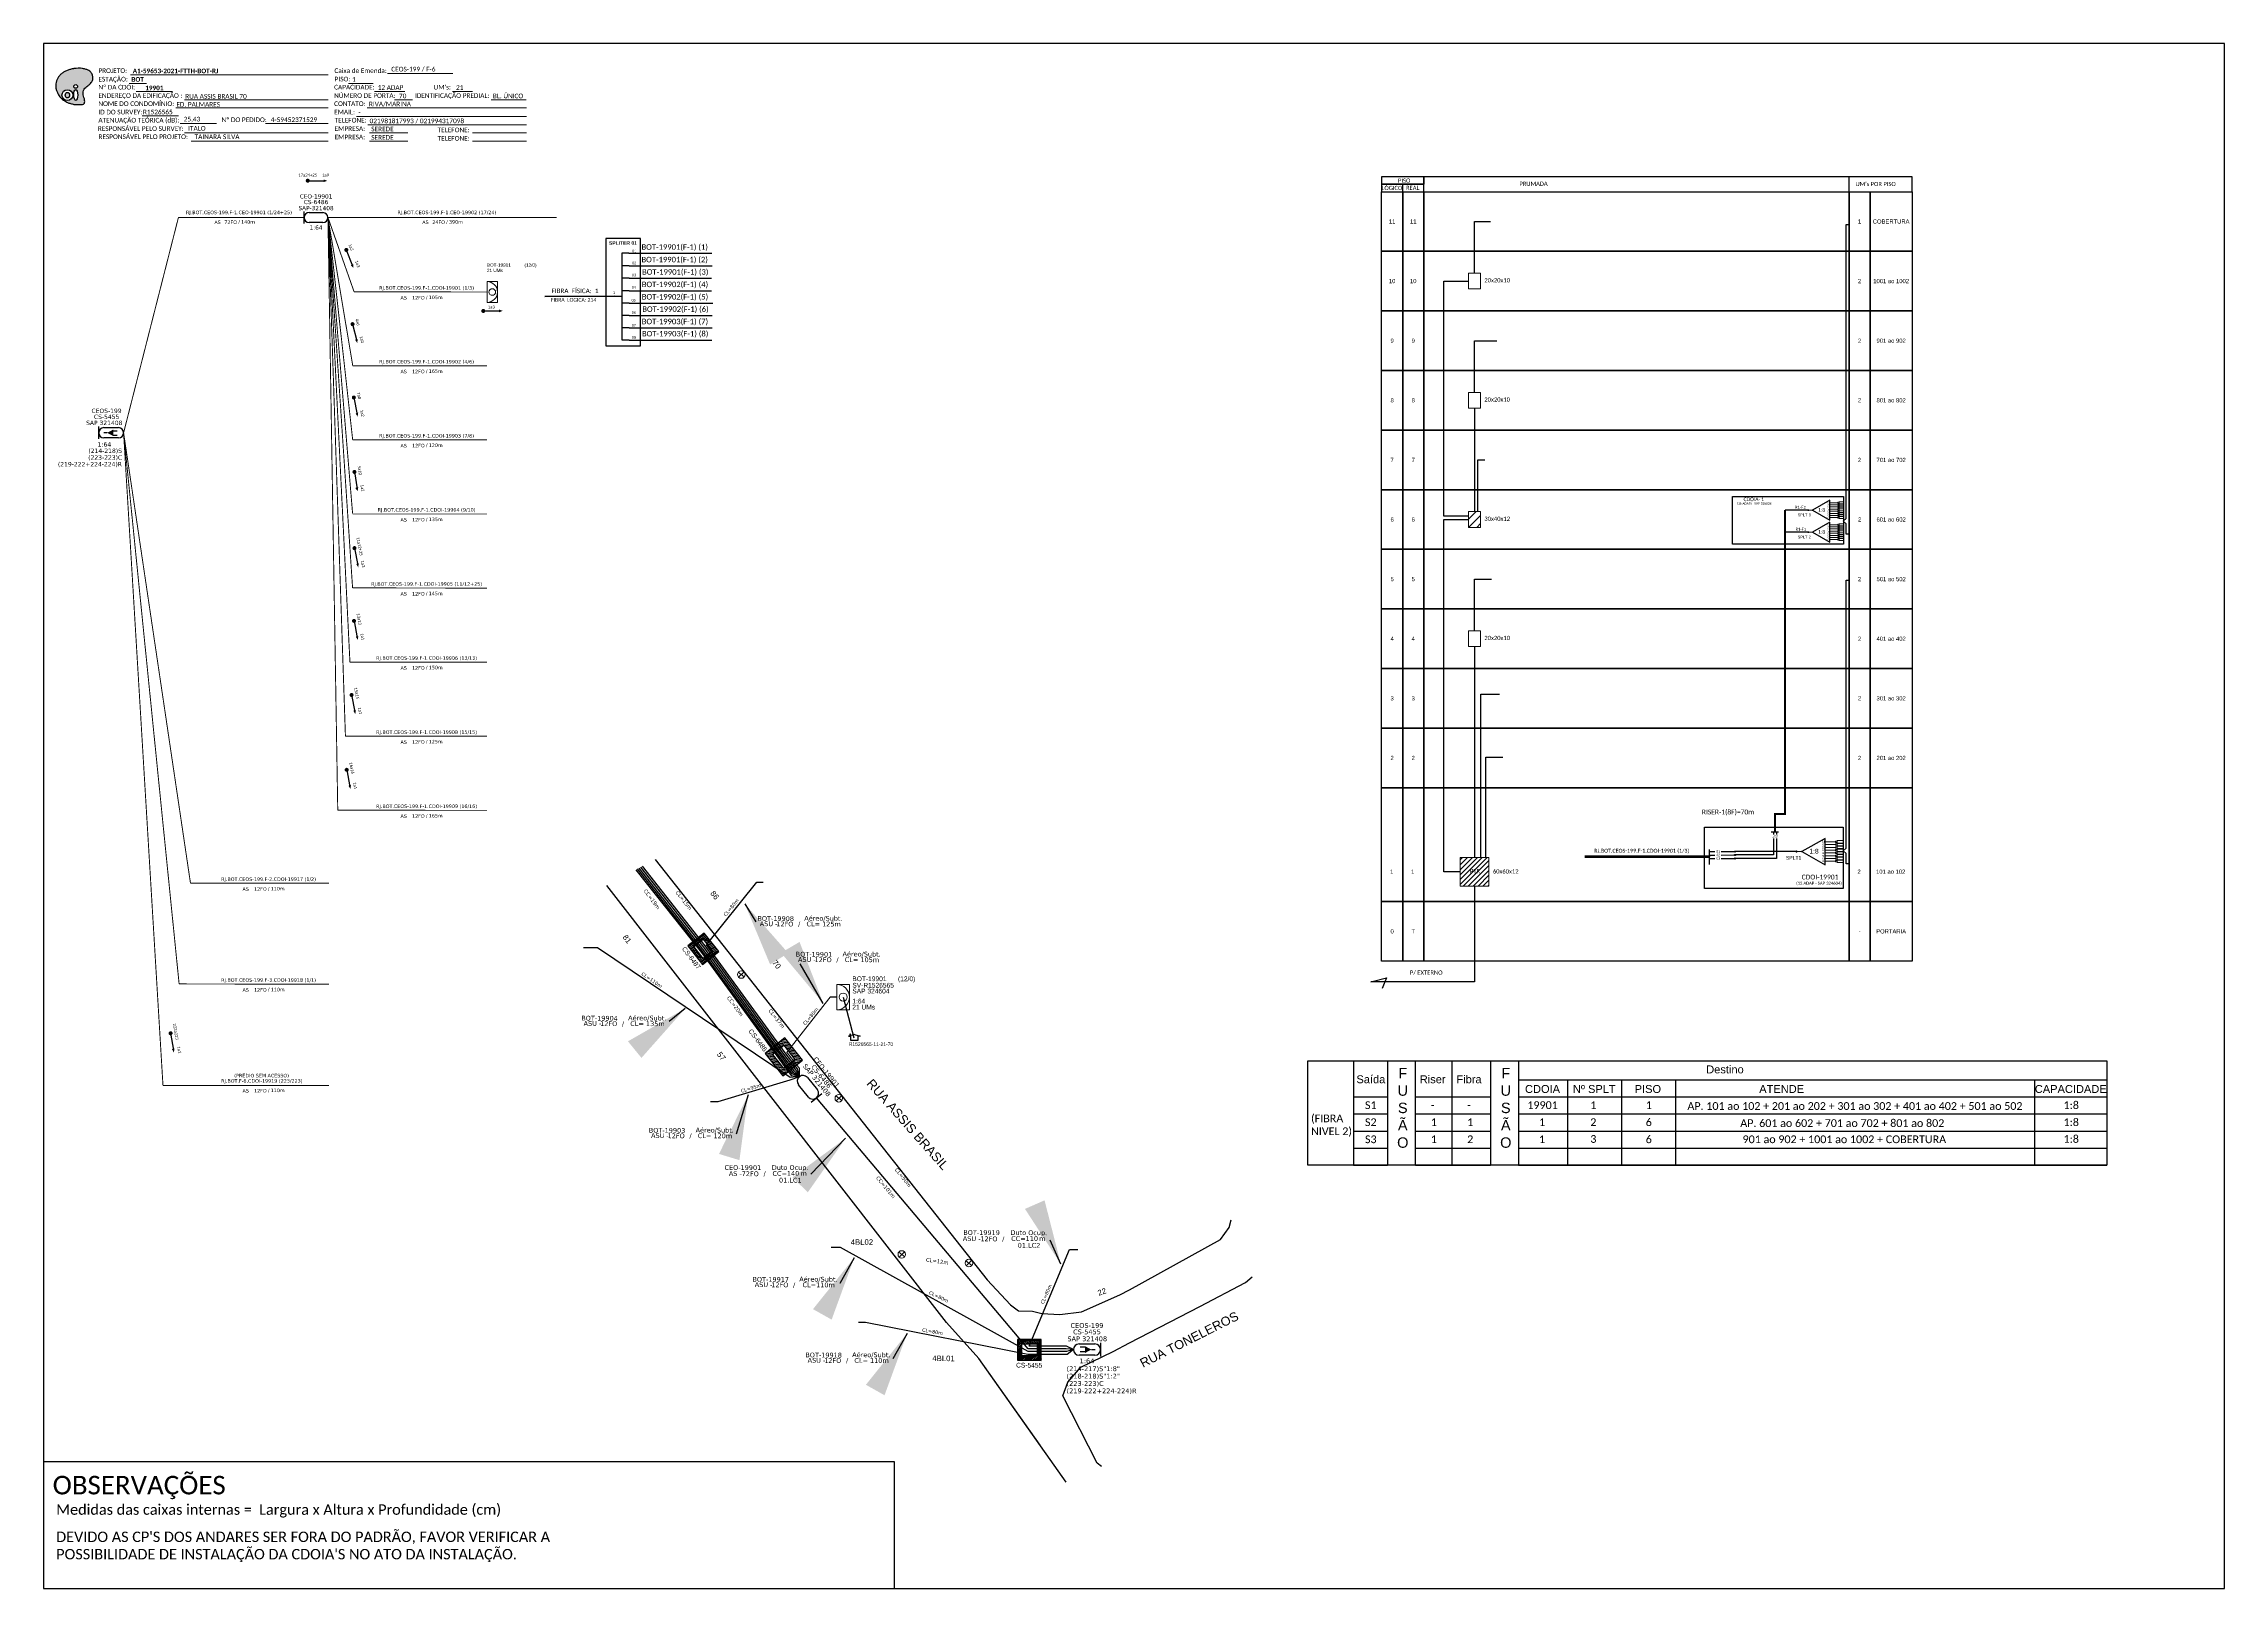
# Model space of a CAD drawing. Extents: x -89 to 749, y 705 to 1299.
import ezdxf
from ezdxf.enums import TextEntityAlignment as Align

# ---------------------------------------------------------------- set-up
doc = ezdxf.new("R2010")
doc.units = 0
doc.linetypes.add('PHANTOM2', pattern=[1.25, 0.625, -0.125, 0.125, -0.125, 0.125, -0.125])
for name, color, linetype in [('10.1-Caixas Subterrâneas', 5, 'Continuous'), ('10.4-Postes', 1, 'Continuous'), ('20.4-CEOS', 1, 'Continuous'), ('20.5-CEO', 1, 'Continuous'), ('CAP a instalar', 1, 'Continuous'), ('DUVIDAS', 252, 'Continuous'), ('label_cabos', 7, 'Continuous'), ('Legenda', 1, 'Continuous'), ('MUB', 252, 'Continuous'), ('SETA', 7, 'Continuous'), ('surveys', 7, 'Continuous'), ('Surveys Casinhas', 7, 'Continuous'), ('surveys legendas', 7, 'Continuous'), ('texto', 255, 'Continuous'), ('UNIFILAR', 7, 'Continuous')]:
    doc.layers.add(name, color=color, linetype=linetype)
for name, color, linetype, lineweight in [("20.0-LEGENDA DOS CDO'S", 1, 'Continuous', 0), ('20.1-CDO_INTERIOR', 1, 'Continuous', 0), ('40.1-ETIQUETAS', 1, 'Continuous', 20), ('Postes', 1, 'Continuous', 0)]:
    doc.layers.add(name, color=color, linetype=linetype, lineweight=lineweight)
doc.layers.add('Comprimeto de lance', color=7, linetype='Continuous', true_color=0xf7f7f7)
doc.layers.add('EXTRA', color=50, linetype='Continuous', plot=False)
doc.styles.add('ARIAL', font='arial.ttf')
doc.styles.add('siredit', font='verdana.ttf')
doc.styles.get("Standard").update_dxf_attribs({"font": 'arial.ttf'})
doc.styles.add('WMF-Calibri0', font='calibri.ttf')
doc.styles.add('WMF-Calibri1', font='calibrib.ttf')
doc.linetypes.add('FENCELINE1', pattern='A,0.25,-0.1,[133,ltypeshp.shx,S=0.1,R=0,X=-0.1,Y=0],-0.1,1', length=1.45)
doc.dimstyles.new('CC', dxfattribs={"dimtxt": 1, "dimasz": 2, "dimexe": 0.18, "dimexo": 0.0625, "dimgap": 0.09, "dimtad": 0, "dimdec": 0, "dimrnd": 1, "dimzin": 0, "dimdsep": 46, "dimtxsty": 'siredit', "dimblk": 'NONE', "dimcen": 0, "dimse1": 1, "dimse2": 1, "dimsd1": 1, "dimsd2": 1, "dimclrt": 7, "dimadec": 0, "dimazin": 0, "dimtfac": 1, "dimtdec": 0, "dimtofl": 0, "dimtmove": 0, "dimatfit": 3, "dimfxl": 0, "dimtolj": 1, "dimtzin": 0, "dimarcsym": 0})

# ---------------------------------------------------------------- blocks, each defined once
blk = doc.blocks.new('OI')
h = blk.add_hatch(color=40)
edge = h.paths.add_edge_path()
edge.add_spline(control_points=[(4.35, -0.67), (3.92, -0.99), (3.26, -1.5), (2.81, -2.59), (2.9, -3.5), (3.06, -4.27), (3.31, -4.85), (3.37, -5.39), (3.4, -5.88), (3.2, -6.4), (2.54, -6.61), (1.65, -6.63), (0.55, -6.67), (-0.56, -6.42), (-1.61, -6.14), (-2.77, -5.61), (-3.92, -4.77), (-4.89, -3.7), (-5.34, -2.65), (-5.6, -1.94), (-5.85, -0.96), (-5.71, 0.47), (-5.1, 2.02), (-4.14, 3.02), (-3.3, 3.61), (-2.37, 4.16), (-1.36, 4.44), (-0.56, 4.7), (0.79, 4.85), (2.24, 4.97), (3.79, 4.57), (4.67, 4.21), (5.44, 3.65), (5.76, 2.99), (6.03, 2.21), (6.01, 1.46), (5.72, 0.64), (5.31, 0.08), (4.88, -0.38), (4.51, -0.55), (4.35, -0.67)], knot_values=[0, 0, 0, 0, 1.60434, 2.417191, 3.427595, 4.282808, 4.776746, 5.304182, 5.888771, 6.258406, 6.858137, 7.79129, 8.986195, 10.124242, 11.187857, 12.242908, 13.953784, 15.414161, 16.515391, 17.349188, 17.675853, 19.552021, 21.515531, 22.568638, 23.63245, 24.621084, 25.782718, 26.745347, 27.142653, 29.870543, 31.004649, 31.921532, 32.709589, 33.801391, 34.042471, 35.192333, 35.971461, 36.628871, 37.254359, 37.836911, 37.836911, 37.836911, 37.836911], degree=3, periodic=0)
h.paths.add_polyline_path([(1.13, -0.87, -1), (-0.04, -0.87, -1)], flags=16)
edge = h.paths.add_edge_path(flags=16)
edge.add_ellipse((0.56, -3.59), major_axis=(-0.02, 1.71), ratio=0.361305, start_angle=0, end_angle=360)
h.paths.add_polyline_path([(-0.36, -3.62, -1), (-3.8, -3.62, -1)], flags=16)
edge = h.paths.add_edge_path(flags=0)
edge.add_ellipse((-2.08, -3.62), major_axis=(0, 0.885), ratio=0.758294, start_angle=0, end_angle=360)
at = {"color": 40}
for centre, radius in [((-2.08, -3.62), 1.72), ((0.54, -0.87), 0.587)]:
    blk.add_circle(centre, radius, dxfattribs=at)
blk.add_ellipse((-2.08, -3.62), major_axis=(0, 0.885), ratio=0.758294, start_param=-3.141592653589792, end_param=3.141592653589792, dxfattribs=at)
blk.add_ellipse((0.56, -3.59), major_axis=(-0.02, 1.71), ratio=0.361305, dxfattribs=at)
at = {"color": 40, "start_tangent": (-0.800898, -0.598801), "end_tangent": (-0.800898, -0.598801)}
blk.add_spline([(4.35, -0.67), (3.2, -1.78), (2.9, -2.54), (2.92, -3.55), (3.12, -4.38), (3.28, -4.85), (3.37, -5.37), (3.35, -5.95), (3.2, -6.29), (2.66, -6.55), (1.73, -6.63), (0.54, -6.62), (-0.58, -6.41), (-1.6, -6.11), (-2.56, -5.67), (-3.95, -4.67), (-4.89, -3.56), (-5.37, -2.56), (-5.64, -1.78), (-5.72, -1.46), (-5.63, 0.42), (-4.84, 2.22), (-4.13, 2.99), (-3.27, 3.62), (-2.4, 4.09), (-1.3, 4.47), (-0.37, 4.72), (0.02, 4.77), (2.75, 4.8), (3.85, 4.53), (4.69, 4.16), (5.31, 3.68), (5.85, 2.73), (5.93, 2.5), (5.94, 1.35), (5.67, 0.62), (5.29, 0.08), (4.84, -0.36), (4.35, -0.67)], degree=3, dxfattribs=at)
blk = doc.blocks.new('CARIMBO')
at = {"color": 7, "lineweight": 0}
for points in [[(134.48, -16.3), (159.61, -16.3)], [(35.15, -20.06), (41.7, -20.06)], [(35.66, -16.79), (111.64, -16.79)], [(37.81, -23.14), (51.75, -23.14)], [(119.43, -20.02), (128.92, -20.02)], [(129.48, -23.14), (141.1, -23.14)], [(159.42, -23.14), (167.09, -23.14)], [(40.13, -32.55), (54.07, -32.55)], [(52.97, -29.48), (111.64, -29.48)], [(56.38, -26.37), (111.64, -26.37)], [(122.56, -32.72), (187.83, -32.72)], [(126.6, -29.48), (187.83, -29.48)], [(137.07, -26.37), (144.01, -26.37)], [(174.24, -26.37), (187.8, -26.37)], [(54.67, -35.52), (68.61, -35.52)], [(56.38, -39.07), (111.64, -39.07)], [(126.84, -35.96), (187.83, -35.96)], [(127.45, -39.07), (142.25, -39.07)], [(167.06, -39.07), (187.83, -39.07)], [(58.87, -42.31), (111.64, -42.31)], [(127.45, -42.31), (142.25, -42.31)], [(167.06, -42.31), (187.83, -42.31)]]:
    blk.add_lwpolyline(points, dxfattribs=at)
at = {"color": 7, "xscale": 1.213923925163967, "yscale": 1.213923925163967, "zscale": 1.213923925163967, "rotation": 0.1532896023949059}
blk.add_blockref('OI', (13.86, -20.16), dxfattribs=at)
at = {"color": 7, "lineweight": 0, "style": 'WMF-Calibri0'}
for s, height, p in [('PROJETO:', 1.793, (23.26, -16.04)), ('Caixa de Emenda:', 1.7927, (114.02, -16.04)), ('ESTAÇÃO:', 1.793, (23.26, -19.32)), ('ENDEREÇO DA EDIFICAÇÃO :', 1.7927, (23.26, -25.63)), ('Nº DA CDOI:', 1.7927, (23.26, -22.39)), ('CAPACIDADE:', 1.7927, (113.91, -22.39)), ('NÚMERO DE PORTA:', 1.7927, (113.91, -25.63)), ('PISO:', 1.793, (114.09, -19.28)), ('IDENTIFICAÇÃO PREDIAL:', 1.7927, (144.99, -25.63)), ("UM's:", 1.793, (152.15, -22.39)), ('ATENUAÇÃO TEÓRICA (dB):', 1.7927, (23.26, -35.09)), ('NOME DO CONDOMÍNIO:', 1.7927, (23.26, -28.74)), ('ID DO SURVEY:', 1.7927, (23.26, -31.97)), ('CONTATO:', 1.793, (113.91, -28.74)), ('EMAIL:', 1.793, (113.91, -31.97)), ('TELEFONE:', 1.793, (114.09, -35.09)), ('RESPONSÁVEL PELO SURVEY:', 1.7927, (23.02, -38.32)), ('RESPONSÁVEL PELO PROJETO:', 1.7927, (23.26, -41.44)), ('EMPRESA:', 1.793, (114.09, -38.32)), ('EMPRESA:', 1.793, (114.09, -41.56)), ('TELEFONE:', 1.793, (153.7, -38.83)), ('TELEFONE:', 1.793, (153.7, -42.06))]:
    blk.add_text(s, height=height, dxfattribs=at).set_placement(p)
at = {"color": 7, "lineweight": 0, "flags": 8}
for tag, p, style in [('PROJ', (36.46, -16.13), 'WMF-Calibri1'), ('CEOS-XX', (135.87, -15.46), 'WMF-Calibri0'), ('EST', (35.94, -19.41), 'WMF-Calibri1'), ('LOGRADOURO', (56.65, -25.91), 'WMF-Calibri0'), ('PISO_PTR', (120.78, -19.42), 'WMF-Calibri0'), ('CAPAC.', (130.66, -22.52), 'WMF-Calibri0'), ('N°', (138.85, -25.77), 'WMF-Calibri0'), ("UC'S", (160.78, -22.54), 'WMF-Calibri0'), ('N°PREDIO', (174.94, -25.77), 'WMF-Calibri0'), ('_ID_', (40.39, -31.94), 'WMF-Calibri0'), ('NOME_DO_COND.', (53.23, -29.02), 'WMF-Calibri0'), ('O_POTEN', (56.06, -34.68), 'WMF-Calibri0'), ('EMAIL', (123.26, -32.12), 'WMF-Calibri0'), ('NOME_DO_CONTATO', (127.3, -28.89), 'WMF-Calibri0'), ('RES_SURVEY', (57.78, -38.23), 'WMF-Calibri0'), ('RES_PROJ', (60.27, -41.47), 'WMF-Calibri0'), ('TELEFONE', (127.55, -35.36), 'WMF-Calibri0'), ('EMP_RESP_SURVEY', (128.16, -38.47), 'WMF-Calibri0'), ('EMP_RESP_PROJ', (128.16, -41.71), 'WMF-Calibri0'), ('CONT_RESP_SURVEY', (167.76, -38.47), 'WMF-Calibri0'), ('CONT_RESP_PROJ', (167.76, -41.71), 'WMF-Calibri0')]:
    blk.add_attdef(tag, p, '', height=1.79, dxfattribs=dict(at, style=style))
at = {"color": 7, "lineweight": 0, "style": 'WMF-Calibri1', "flags": 8}
blk.add_attdef("N° CDO'S", text='', height=1.79, dxfattribs=at).set_placement((44.78, -22.68), align=Align.CENTER)
blk = doc.blocks.new('CEOS_RP_CT_DRT')
at = {"layer": '20.4-CEOS', "color": 0}
for p, q in [((-4.54, 1.19), (-1.19, 1.19)), ((-1.19, -1.19), (-4.54, -1.19))]:
    blk.add_line(p, q, dxfattribs=at)
for points in [[(-5.73, -1.43), (-5.73, 1.44)], [(-3.79, 0), (-4.59, 0)], [(-2.47, 0.48), (-1.45, 0.48)], [(-2.47, -0.52), (-1.45, -0.52)]]:
    blk.add_lwpolyline(points, dxfattribs=at)
blk.add_lwpolyline([(-3.79, 0, 0, 1.47, 0), (-2.41, 0, 1.47, 1.47, 0)], format="xyseb", dxfattribs=at)
for centre, start, end in [((-4.54, 0), 90, 270), ((-1.19, 0), 270, 90)]:
    blk.add_arc(centre, 1.19, start, end, dxfattribs=at)
at = {"layer": '20.4-CEOS', "color": 7, "style": 'siredit'}
for tag, p in [('Nº_DA_CEOS', (-2.86, 5.6)), ('LOCAL', (-2.86, 4.24)), ('SAP', (-2.86, 2.78)), ('RACIO_SPLITAGEM', (-2.86, -1.88)), ('FIBRAS_SPLITTER', (-2.86, -3.58)), ('RESERVA_FINAIS', (-2.86, -6.39)), ('FIBRAS_TOP_C', (-2.86, -5.08))]:
    blk.add_attdef(tag, text='', height=1.01, dxfattribs=at).set_placement(p, align=Align.TOP_CENTER)
blk = doc.blocks.new('ETIQUETA_RS5F')
at = {"layer": '40.1-ETIQUETAS', "color": 0, "style": 'siredit'}
blk.add_text('/', height=1.5, dxfattribs=at).set_placement((1.58, -1.95), align=Align.MIDDLE_RIGHT)
for tag, p in [('ETIQUETA_R_SECUNDARIA', (1.21, 2.1)), ('ETIQUETA_R_PRIMARIA', (1.21, 4.1)), ('F_ATIVAS/F_MORTAS', (1.14, -4.24))]:
    blk.add_attdef(tag, text='', height=1.5, dxfattribs=at).set_placement(p, align=Align.MIDDLE_CENTER)
for tag, p in [('TIPO_CABO', (-6.58, -2.12)), ('CAP_CABO', (0.4, -2.09))]:
    blk.add_attdef(tag, text='', height=1.5, dxfattribs=at).set_placement(p, align=Align.MIDDLE_RIGHT)
for tag, p in [('FUSÃO_1', (0.85, -8.39)), ('FUSÃO_2', (0.85, -10.6)), ('FUSÃO_3', (0.85, -12.93)), ('FUSÃO_4', (0.85, -15.14)), ('FUSÃO_5', (0.85, -17.16))]:
    blk.add_attdef(tag, text='', height=1.5, dxfattribs=at).set_placement(p, align=Align.CENTER)
blk.add_attdef('METROS', text='', height=1.5, dxfattribs=at).set_placement((2.14, -1.95), align=Align.MIDDLE_LEFT)
blk = doc.blocks.new('CDOI_INT')
at = {"layer": '20.1-CDO_INTERIOR', "color": 0, "lineweight": 18}
blk.add_lwpolyline([(4.25, -4.25), (4.25, 4.25), (0, 4.25), (0, -4.25)], close=True, dxfattribs=at)
blk.add_circle((2.12, 0), 1.36, dxfattribs=at)
blk.add_arc((0, 0), 4.25, 270, 90, dxfattribs=at)
at = {"layer": "20.0-LEGENDA DOS CDO'S", "color": 0, "style": 'ARIAL'}
for tag, p in [('CDO_N', (-0.08, 10.38)), ('SURVEY', (-0.08, 8.2)), ('SPLITER_1', (21.18, 10.38)), ('SPLITER_2', (21.19, 8.68)), ('SAP', (-0.08, 6.23)), ('1:XX', (5.94, -2.22)), ('UMS', (5.94, -4.24))]:
    blk.add_attdef(tag, p, '', height=1.36, dxfattribs=at)
blk.add_attdef('FIBRAS_UTILIZADAS', text='', height=1.36, dxfattribs=at).set_placement((15.34, 10.38), align=Align.CENTER)
blk = doc.blocks.new('pole_pole')
at = {"layer": 'Postes', "color": 1, "linetype": 'PHANTOM2'}
for points in [[(-0.0000079, 0.0000104), (0.0000075, -0.000002)], [(0.000007, 0.0000109), (-0.0000074, -0.0000025)]]:
    blk.add_lwpolyline(points, dxfattribs=at)
at = {"layer": 'Postes', "color": 1}
blk.add_circle((-0.0000002, 0.0000042), 0.00000987, dxfattribs=at)
blk = doc.blocks.new('*X75')
at = {"color": 0, "linetype": 'Continuous'}
for p, q in [((-1.25, 0.34099), (-0.49099, 1.1)), ((-1.25, 0.517767), (-0.667767, 1.1)), ((-1.25, 0.694544), (-0.844544, 1.1)), ((-1.25, 0.87132), (-1.02132, 1.1)), ((-1.25, 1.048097), (-1.198097, 1.1)), ((-1.25, 0.164214), (-0.8035, 0.610714)), ((-1.25, -0.012563), (-0.8035, 0.433937)), ((-1.25, -0.18934), (-0.8035, 0.25716)), ((-1.25, -0.366117), (-0.8035, 0.080383)), ((-0.789214, 0.625), (-0.314214, 1.1)), ((-0.612437, 0.625), (-0.137437, 1.1)), ((-0.43566, 0.625), (0.03934, 1.1)), ((-0.258883, 0.625), (0.216117, 1.1)), ((-0.082107, 0.625), (0.392893, 1.1)), ((0.09467, 0.625), (0.56967, 1.1)), ((0.271447, 0.625), (0.746447, 1.1)), ((0.448223, 0.625), (0.923223, 1.1)), ((0.625, 0.625), (1.1, 1.1)), ((0.801777, 0.625), (1.25, 1.073223)), ((0.8035, 0.449947), (1.25, 0.896447)), ((0.8035, 0.27317), (1.25, 0.71967)), ((0.8035, 0.096393), (1.25, 0.542893)), ((0.8035, -0.080383), (1.25, 0.366117)), ((0.8035, -0.25716), (1.25, 0.18934)), ((0.8035, -0.433937), (1.25, 0.012563)), ((-1.25, -0.542893), (-0.8035, -0.096393)), ((-1.25, -0.71967), (-0.8035, -0.27317)), ((-1.25, -0.896447), (-0.8035, -0.449947)), ((-1.25, -1.073223), (-0.801777, -0.625)), ((-1.1, -1.1), (-0.625, -0.625)), ((-0.923223, -1.1), (-0.448223, -0.625)), ((-0.746447, -1.1), (-0.271447, -0.625)), ((-0.56967, -1.1), (-0.09467, -0.625)), ((-0.392893, -1.1), (0.082107, -0.625)), ((-0.216117, -1.1), (0.258883, -0.625)), ((-0.03934, -1.1), (0.43566, -0.625)), ((0.137437, -1.1), (0.612437, -0.625)), ((0.314214, -1.1), (0.789214, -0.625)), ((0.49099, -1.1), (1.25, -0.34099)), ((0.667767, -1.1), (1.25, -0.517767)), ((0.8035, -0.610714), (1.25, -0.164214)), ((0.844544, -1.1), (1.25, -0.694544)), ((1.02132, -1.1), (1.25, -0.87132)), ((1.198097, -1.1), (1.25, -1.048097))]:
    blk.add_line(p, q, dxfattribs=at)
blk = doc.blocks.new('MANHOLE_MQ')
at = {"color": 0, "linetype": 'Continuous'}
for p, q in [((0.00000623, 0.00000569), (-0.00000627, 0.00000569)), ((-0.00000627, 0.00000569), (-0.00000627, -0.00000531)), ((-0.00000404, 0.00000331), (0.00000399, 0.00000331)), ((-0.00000404, -0.00000294), (-0.00000404, 0.00000331)), ((0.00000399, 0.00000331), (0.00000399, -0.00000294)), ((0.00000623, -0.00000531), (0.00000623, 0.00000569)), ((-0.00000627, -0.00000531), (0.00000623, -0.00000531)), ((0.00000399, -0.00000294), (-0.00000404, -0.00000294)), ((0.00000399, -0.00000294), (0.00000399, -0.00000294))]:
    blk.add_line(p, q, dxfattribs=at)
at = {"color": 0, "linetype": 'Continuous', "xscale": 5e-06, "yscale": 5e-06, "zscale": 1e-05}
blk.add_blockref('*X75', (-0.00000002, 0.00000019), dxfattribs=at)
blk = doc.blocks.new('_None')
blk = doc.blocks.new('LEGENDA DOS CABOS')
at = {"layer": 'EXTRA', "color": 0, "style": 'siredit'}
for tag, p in [('ID', (4.6, 0.97)), ('XX', (9.03, 0.97))]:
    blk.add_attdef(tag, text='', height=0.48, rotation=359.69, dxfattribs=at).set_placement(p, align=Align.MIDDLE_CENTER)
at = {"layer": 'Legenda', "color": 0, "style": 'siredit'}
for tag, p in [('TIPO_CABO', (1.31, 0)), ('CABO', (4.69, -0.05)), ('/', (6.81, -0.05)), ('METROS', (10.03, -0.05))]:
    blk.add_attdef(tag, text='', height=0.8, rotation=359.69, dxfattribs=at).set_placement(p, align=Align.MIDDLE_CENTER)
blk = doc.blocks.new('Inst CB DT OCUP CFOA-SM-ASU-120-S-12')
at = {"layer": 'label_cabos', "color": 0, "style": 'siredit'}
for tag, flags, p in [('ID_ATIVIDADE', 3, (1.31, 2.67)), ('FATOR', 1, (11.56, 2.55))]:
    blk.add_attdef(tag, text='', height=1, rotation=359.69, dxfattribs=dict(at, flags=flags)).set_placement(p, align=Align.MIDDLE_CENTER)
for tag, p in [('TIPO_CABO', (1.26, 0)), ('DESTINO_CABO', (3.13, 1.26)), ('CABO', (4.69, -0.05)), ('/', (7.71, -0.05)), ('LANCE', (10.91, 0)), ('TIPO_CABO', (13.11, 1.24)), ('UND', (15.96, 0)), ('FID', (13.15, -1.41))]:
    blk.add_attdef(tag, text='', height=1, rotation=359.69, dxfattribs=at).set_placement(p, align=Align.MIDDLE_CENTER)
blk.add_attdef('QTDE', (12.43, -0.47), '', height=1, rotation=359.69, dxfattribs=at)
blk = doc.blocks.new('Inst CB DT OCUP CFOA-SM-AS-80-TS-72')
at = {"layer": 'label_cabos', "color": 0, "style": 'siredit'}
for tag, flags, p in [('ID_ATIVIDADE', 3, (1.31, 2.67)), ('FATOR', 1, (11.56, 2.55))]:
    blk.add_attdef(tag, text='', height=1, rotation=359.69, dxfattribs=dict(at, flags=flags)).set_placement(p, align=Align.MIDDLE_CENTER)
for tag, p in [('TIPO_CABO', (1.76, 0)), ('DESTINO_CABO', (3.13, 1.26)), ('CABO', (4.69, -0.05)), ('/', (7.71, -0.05)), ('LANCE', (10.91, 0)), ('TIPO_CABO', (13.11, 1.24)), ('UND', (15.96, 0)), ('FID', (13.15, -1.41))]:
    blk.add_attdef(tag, text='', height=1, rotation=359.69, dxfattribs=at).set_placement(p, align=Align.MIDDLE_CENTER)
blk.add_attdef('QTDE', (12.43, -0.47), '', height=1, rotation=359.69, dxfattribs=at)
blk = doc.blocks.new('*U78')
at = {"layer": '20.4-CEOS', "color": 7, "style": 'siredit'}
for tag, p in [('FIBRAS_SPLITTER', (0, 0)), ('FIBRAS_TOP_C', (0, -4.13)), ('RESERVA_FINAIS', (0, -5.46))]:
    blk.add_attdef(tag, p, '', height=1.01, dxfattribs=at)
for tag, p, flags in [('QTDE', (0, -9.4), 1), ('ID_ATIVIDADE', (0, -6.77), 3), ('FATOR', (0, -8.09), 1), ('FID', (0, -10.71), 1)]:
    blk.add_attdef(tag, p, '', height=1.01, dxfattribs=dict(at, flags=flags))
blk = doc.blocks.new('*U80')
at = {"layer": '20.4-CEOS', "color": 7, "style": 'siredit'}
blk.add_attdef('FIBRAS_SPLITTER', (0, 0), '', height=1.01, dxfattribs=at)
for tag, p, flags in [('QTDE', (0, -4.11), 1), ('ID_ATIVIDADE', (0, -1.48), 3), ('FATOR', (0, -2.79), 1), ('FID', (0, -5.42), 1)]:
    blk.add_attdef(tag, p, '', height=1.01, dxfattribs=dict(at, flags=flags))
blk = doc.blocks.new('SPLT_1-8_SC-APC')
at = {"color": 1, "lineweight": 0}
blk.add_lwpolyline([(-17, -7.5), (-19.3, -7.5)], dxfattribs=at)
at = {"color": 1}
blk.add_lwpolyline([(-7.4, -2.1), (-17, -7.5), (-7.4, -13), (-7.4, -2.1)], dxfattribs=at)
at = {"color": 3, "lineweight": 0}
for points in [[(-3, -3.5), (-7.4, -3.5)], [(-7.4, -4.7), (-3, -4.7)], [(-7.4, -5.8), (-3, -5.8)], [(-7.4, -7), (-3, -7)], [(-7.4, -8.1), (-3, -8.1)], [(-7.4, -9.3), (-3, -9.3)], [(-7.4, -10.4), (-3, -10.4)], [(-7.4, -11.6), (-3, -11.6)], [(-2.4, -3), (-2.4, -4)], [(-2.4, -3), (0, -3)], [(-2.4, -4), (0, -4)], [(-2.4, -4.2), (-2.4, -5.2)], [(-2.4, -4.2), (0, -4.2)], [(-2.4, -5.2), (0, -5.2)], [(-2.4, -5.3), (-2.4, -6.3)], [(-2.4, -5.3), (0, -5.3)], [(-2.4, -6.3), (0, -6.3)], [(-2.4, -6.5), (-2.4, -7.5)], [(-2.4, -6.5), (0, -6.5)], [(-2.4, -7.5), (0, -7.5)], [(-2.4, -7.6), (-2.4, -8.6)], [(-2.4, -7.6), (0, -7.6)], [(-2.4, -8.6), (0, -8.6)], [(-2.4, -8.8), (-2.4, -9.8)], [(-2.4, -8.8), (0, -8.8)], [(-2.4, -9.8), (0, -9.8)], [(-2.4, -9.9), (-2.4, -10.9)], [(-2.4, -9.9), (0, -9.9)], [(-2.4, -10.9), (0, -10.9)], [(-2.4, -11.1), (-2.4, -12.1)], [(-2.4, -11.1), (0, -11.1)], [(-2.4, -12.1), (0, -12.1)]]:
    blk.add_lwpolyline(points, dxfattribs=at)
for points in [[(-3, -3.2), (-2.4, -3.2), (-2.4, -3.8), (-3, -3.8)], [(-3, -4.4), (-2.4, -4.4), (-2.4, -5), (-3, -5)], [(-3, -5.5), (-2.4, -5.5), (-2.4, -6.1), (-3, -6.1)], [(-3, -6.7), (-2.4, -6.7), (-2.4, -7.3), (-3, -7.3)], [(-3, -7.8), (-2.4, -7.8), (-2.4, -8.4), (-3, -8.4)], [(-3, -9), (-2.4, -9), (-2.4, -9.6), (-3, -9.6)], [(-3, -10.1), (-2.4, -10.1), (-2.4, -10.7), (-3, -10.7)], [(-3, -11.3), (-2.4, -11.3), (-2.4, -11.9), (-3, -11.9)]]:
    blk.add_lwpolyline(points, close=True, dxfattribs=at)
at = {"color": 1, "style": 'ARIAL'}
for s, height, p in [('1:8', 2, (-13.9, -8.4)), ('S1', 0.75, (-8.7, -3.8)), ('S2', 0.75, (-8.7, -5)), ('S3', 0.75, (-8.7, -6.2)), ('S4', 0.75, (-8.7, -7.4)), ('S5', 0.75, (-8.7, -8.6)), ('S6', 0.75, (-8.7, -9.7)), ('S7', 0.75, (-8.7, -10.8)), ('S8', 0.75, (-8.7, -11.9))]:
    blk.add_text(s, height=height, dxfattribs=at).set_placement(p)

msp = doc.modelspace()

# ---------------------------------------------------------------- hatches: boundary and pattern name
h = msp.add_hatch()
h.set_pattern_fill('ANSI31', color=1, scale=0.7, style=0)
h.set_pattern_definition([(45, (-220.2484, 368.1192), (-1.571545, 1.571545), [])])
h.paths.add_polyline_path([(463.25, 1119.05), (458.62, 1119.05), (458.62, 1113.01), (463.25, 1113.01)])
h = msp.add_hatch(color=3)
h.dxf.hatch_style = 1
edge = h.paths.add_edge_path()
edge.add_arc((589.28, 1119.63), 0.179, 0, 360)
h = msp.add_hatch(color=3)
h.dxf.hatch_style = 1
edge = h.paths.add_edge_path()
edge.add_arc((589.28, 1111.16), 0.179, 0, 360)
h = msp.add_hatch()
h.set_pattern_fill('ANSI31', color=1, scale=0.42)
h.set_pattern_definition([(45, (-12.2399, 2855.9314), (-0.9429269, 0.9429269), [])])
h.paths.add_polyline_path([(466.47, 986.05), (455.4, 986.05), (455.4, 974.99), (466.47, 974.99)])
h.paths.add_polyline_path([(458.72, 979.63), (463.48, 979.63), (463.48, 982.06), (458.72, 982.06)], flags=24)
h = msp.add_hatch(color=3)
h.dxf.hatch_style = 1
edge = h.paths.add_edge_path()
edge.add_arc((561.05, 988.34), 0.224, 0, 360)
h = msp.add_hatch(color=3)
h.dxf.hatch_style = 1
edge = h.paths.add_edge_path()
edge.add_arc((561.05, 987.03), 0.224, 0, 360)
h = msp.add_hatch(color=3)
h.dxf.hatch_style = 1
edge = h.paths.add_edge_path()
edge.add_arc((561.05, 985.68), 0.224, 0, 360)
h = msp.add_hatch(color=3)
h.dxf.hatch_style = 1
edge = h.paths.add_edge_path()
edge.add_arc((584.7, 988.34), 0.237, 0, 360)

# ---------------------------------------------------------------- linework, layer by layer
for p, q in [((427.45, 907.89), (427.45, 867.76)), ((452.14, 907.89), (452.14, 867.76)), ((467.06, 907.89), (467.06, 867.76)), ((477.78, 907.89), (477.78, 867.76)), ((496.65, 900.59), (496.65, 867.76)), ((517.45, 900.59), (517.45, 867.76)), ((538.2, 900.59), (538.2, 867.76)), ((676.27, 900.59), (676.27, 867.76))]:
    msp.add_line(p, q)
for points in [[(-89.32, 705.02), (749.25, 705.02), (749.25, 1299.02), (-89.32, 1299.02), (-89.32, 705.02)], [(433.28, 1242.09), (433.28, 1244.97)], [(441.38, 1242.09), (629.24, 1242.09), (629.24, 1247.85), (441.38, 1247.85), (441.38, 1247.85), (441.38, 1244.97)], [(604.91, 1242.09), (604.91, 1247.85)], [(551.31, 987.01), (551.31, 986.39)], [(551.31, 985.68), (553.35, 985.68)], [(555.73, 985.68), (561.05, 985.68), (561.05, 985.68)], [(414.41, 907.89), (414.41, 867.76)], [(438.16, 867.76), (438.16, 907.89)], [(477.78, 900.59), (704.05, 900.59)], [(414.41, 894.03), (427.45, 894.03)], [(438.16, 894.03), (467.06, 894.03)], [(477.78, 894.03), (704.05, 894.03)], [(414.41, 887.46), (427.45, 887.46)], [(414.41, 880.89), (427.45, 880.89)], [(438.16, 887.46), (467.06, 887.46)], [(438.16, 880.89), (467.06, 880.89)], [(477.78, 887.46), (538.2, 887.46)], [(477.78, 880.89), (704.05, 880.89)], [(538.2, 887.46), (676.27, 887.46)], [(676.27, 887.46), (704.05, 887.46)], [(414.41, 874.33), (427.45, 874.33)], [(438.16, 874.33), (467.06, 874.33)], [(477.78, 874.33), (704.05, 874.33)], [(414.41, 867.76), (427.45, 867.76)], [(414.41, 867.76), (427.45, 867.76)], [(438.16, 867.76), (467.06, 867.76)], [(438.16, 867.76), (467.06, 867.76)], [(477.78, 867.76), (704.05, 867.76)], [(477.78, 867.76), (704.05, 867.76)]]:
    msp.add_lwpolyline(points)
at = {"color": 7, "lineweight": 0}
msp.add_lwpolyline([(-4.01, 1268.26), (20.14, 1268.26)], dxfattribs=at)
at = {"const_width": 0.77}
for points in [[(11.87, 1246.31, 1), (12.64, 1246.31, 1)], [(26.94, 1220.05, 1), (27.22, 1219.33, 1)], [(26.94, 1220.05, 1), (27.22, 1219.33, 1)], [(29.39, 1191.53, 1), (29.57, 1190.78, 1)], [(29.39, 1191.53, 1), (29.57, 1190.78, 1)], [(29.91, 1163.32, 1), (30.05, 1162.57, 1)], [(29.91, 1163.32, 1), (30.05, 1162.57, 1)], [(30.15, 1134.7, 1), (30.27, 1133.94, 1)], [(30.15, 1134.7, 1), (30.27, 1133.94, 1)], [(30.15, 1105.41, 1), (30.29, 1104.65, 1)], [(30.15, 1105.41, 1), (30.29, 1104.65, 1)], [(29.97, 1077.44, 1), (30.11, 1076.68, 1)], [(29.97, 1077.44, 1), (30.11, 1076.68, 1)], [(29.02, 1048.93, 1), (29.17, 1048.18, 1)], [(29.02, 1048.93, 1), (29.17, 1048.18, 1)], [(27.15, 1020.16, 1), (27.29, 1019.4, 1)], [(27.15, 1020.16, 1), (27.29, 1019.4, 1)], [(-40.55, 918.87, 1), (-40.43, 918.11, 1)], [(-40.55, 918.87, 1), (-40.43, 918.11, 1)]]:
    msp.add_lwpolyline(points, format="xyb", close=True, dxfattribs=at)
for points in [[(425.18, 1244.97), (441.38, 1244.97), (441.38, 1247.85), (425.18, 1247.85)], [(425.18, 1242.09), (441.38, 1242.09), (441.38, 1244.97), (425.18, 1244.97)], [(396.77, 907.89), (704.05, 907.89), (704.05, 867.76), (396.77, 867.76)]]:
    msp.add_lwpolyline(points, close=True)
at = {"color": 7}
for points in [[(425.18, 1242.09), (433.28, 1242.09), (433.28, 1219.17), (425.18, 1219.17)], [(433.28, 1242.09), (441.38, 1242.09), (441.38, 1219.17), (433.28, 1219.17)], [(441.38, 1242.09), (604.91, 1242.09), (604.91, 1219.17), (441.38, 1219.17)], [(604.91, 1242.09), (613.01, 1242.09), (613.01, 1219.17), (604.91, 1219.17)], [(613.01, 1242.09), (629.22, 1242.09), (629.22, 1219.17), (613.01, 1219.17)], [(126.87, 1182.82), (140.18, 1182.82), (140.18, 1224.13), (126.87, 1224.13)], [(425.18, 1219.17), (433.28, 1219.17), (433.28, 1196.25), (425.18, 1196.25)], [(433.28, 1219.17), (441.38, 1219.17), (441.38, 1196.25), (433.28, 1196.25)], [(441.38, 1219.17), (604.91, 1219.17), (604.91, 1196.25), (441.38, 1196.25)], [(604.91, 1219.17), (613.01, 1219.17), (613.01, 1196.25), (604.91, 1196.25)], [(613.01, 1219.17), (629.22, 1219.17), (629.22, 1196.25), (613.01, 1196.25)], [(425.18, 1196.25), (433.28, 1196.25), (433.28, 1173.33), (425.18, 1173.33)], [(433.28, 1196.25), (441.38, 1196.25), (441.38, 1173.33), (433.28, 1173.33)], [(441.38, 1196.25), (604.91, 1196.25), (604.91, 1173.33), (441.38, 1173.33)], [(604.91, 1196.25), (613.01, 1196.25), (613.01, 1173.33), (604.91, 1173.33)], [(613.01, 1196.25), (629.22, 1196.25), (629.22, 1173.33), (613.01, 1173.33)], [(425.18, 1173.33), (433.28, 1173.33), (433.28, 1150.41), (425.18, 1150.41)], [(433.28, 1173.33), (441.38, 1173.33), (441.38, 1150.41), (433.28, 1150.41)], [(441.38, 1173.33), (604.91, 1173.33), (604.91, 1150.41), (441.38, 1150.41)], [(604.91, 1173.33), (613.01, 1173.33), (613.01, 1150.41), (604.91, 1150.41)], [(613.01, 1173.33), (629.22, 1173.33), (629.22, 1150.41), (613.01, 1150.41)], [(425.18, 1150.41), (433.28, 1150.41), (433.28, 1127.49), (425.18, 1127.49)], [(433.28, 1150.41), (441.38, 1150.41), (441.38, 1127.49), (433.28, 1127.49)], [(441.38, 1150.41), (604.91, 1150.41), (604.91, 1127.49), (441.38, 1127.49)], [(604.91, 1150.41), (613.01, 1150.41), (613.01, 1127.49), (604.91, 1127.49)], [(613.01, 1150.41), (629.22, 1150.41), (629.22, 1127.49), (613.01, 1127.49)], [(425.18, 1127.49), (433.28, 1127.49), (433.28, 1104.57), (425.18, 1104.57)], [(433.28, 1127.49), (441.38, 1127.49), (441.38, 1104.57), (433.28, 1104.57)], [(441.38, 1127.49), (604.91, 1127.49), (604.91, 1104.57), (441.38, 1104.57)], [(604.91, 1127.49), (613.01, 1127.49), (613.01, 1104.57), (604.91, 1104.57)], [(613.01, 1127.49), (629.22, 1127.49), (629.22, 1104.57), (613.01, 1104.57)], [(425.18, 1104.57), (433.28, 1104.57), (433.28, 1081.65), (425.18, 1081.65)], [(433.28, 1104.57), (441.38, 1104.57), (441.38, 1081.65), (433.28, 1081.65)], [(441.38, 1104.57), (604.91, 1104.57), (604.91, 1081.65), (441.38, 1081.65)], [(604.91, 1104.57), (613.01, 1104.57), (613.01, 1081.65), (604.91, 1081.65)], [(613.01, 1104.57), (629.22, 1104.57), (629.22, 1081.65), (613.01, 1081.65)], [(425.18, 1081.65), (433.28, 1081.65), (433.28, 1058.73), (425.18, 1058.73)], [(433.28, 1081.65), (441.38, 1081.65), (441.38, 1058.73), (433.28, 1058.73)], [(441.38, 1081.65), (604.91, 1081.65), (604.91, 1058.73), (441.38, 1058.73)], [(604.91, 1081.65), (613.01, 1081.65), (613.01, 1058.73), (604.91, 1058.73)], [(613.01, 1081.65), (629.22, 1081.65), (629.22, 1058.73), (613.01, 1058.73)], [(425.18, 1058.73), (433.28, 1058.73), (433.28, 1035.81), (425.18, 1035.81)], [(433.28, 1058.73), (441.38, 1058.73), (441.38, 1035.81), (433.28, 1035.81)], [(441.38, 1058.73), (604.91, 1058.73), (604.91, 1035.81), (441.38, 1035.81)], [(604.91, 1058.73), (613.01, 1058.73), (613.01, 1035.81), (604.91, 1035.81)], [(613.01, 1058.73), (629.22, 1058.73), (629.22, 1035.81), (613.01, 1035.81)], [(425.18, 1035.81), (433.28, 1035.81), (433.28, 1012.89), (425.18, 1012.89)], [(433.28, 1035.81), (441.38, 1035.81), (441.38, 1012.89), (433.28, 1012.89)], [(441.38, 1035.81), (604.91, 1035.81), (604.91, 1012.89), (441.38, 1012.89)], [(604.91, 1035.81), (613.01, 1035.81), (613.01, 1012.89), (604.91, 1012.89)], [(613.01, 1035.81), (629.22, 1035.81), (629.22, 1012.89), (613.01, 1012.89)], [(425.18, 1012.89), (433.28, 1012.89), (433.28, 969.12), (425.18, 969.12)], [(433.28, 1012.89), (441.38, 1012.89), (441.38, 969.12), (433.28, 969.12)], [(441.38, 1012.89), (604.91, 1012.89), (604.91, 969.12), (441.38, 969.12)], [(604.91, 1012.89), (613.01, 1012.89), (613.01, 969.12), (604.91, 969.12)], [(613.01, 1012.89), (629.22, 1012.89), (629.22, 969.12), (613.01, 969.12)], [(425.18, 969.12), (433.28, 969.12), (433.28, 946.2), (425.18, 946.2)], [(433.28, 969.12), (441.38, 969.12), (441.38, 946.2), (433.28, 946.2)], [(441.38, 969.12), (604.91, 969.12), (604.91, 946.2), (441.38, 946.2)], [(604.91, 969.12), (613.01, 969.12), (613.01, 946.2), (604.91, 946.2)], [(613.01, 969.12), (629.22, 969.12), (629.22, 946.2), (613.01, 946.2)]]:
    msp.add_lwpolyline(points, close=True, dxfattribs=at)
at = {"color": 3}
for points in [[(460.93, 1210.73), (460.93, 1230.63), (467.06, 1230.63)], [(604.91, 1110.4), (603.76, 1110.4), (603.76, 1114.36), (602.66, 1115.42), (603.76, 1116.48), (603.76, 1229.53), (604.91, 1229.53)], [(458.62, 1117.35), (449.1, 1117.35), (449.1, 1207.71), (458.62, 1207.71)], [(460.93, 1164.89), (460.93, 1184.79), (469.46, 1184.79)], [(460.93, 1158.85), (460.93, 1119.05)], [(462.12, 1119.05), (462.12, 1138.95), (464.85, 1138.95)], [(455.4, 980.52), (449.1, 980.52), (449.1, 1116.03), (458.62, 1116.03)], [(460.93, 1073.2), (460.93, 1093.11), (467.4, 1093.11)], [(604.91, 983.6), (603.76, 983.6), (603.76, 987.57), (602.66, 988.62), (603.76, 989.68), (603.75, 1092.73), (604.91, 1092.73)], [(460.93, 1067.17), (460.93, 986.05)], [(463.33, 986.05), (463.33, 1048.89), (470.56, 1048.89)], [(465.26, 986.05), (465.26, 1024.6), (471.74, 1024.6)], [(551.31, 988.34), (553.35, 988.34)], [(555.73, 988.34), (561.05, 988.34), (561.05, 988.34)]]:
    msp.add_lwpolyline(points, dxfattribs=at)
at = {"color": 0, "lineweight": 0}
for points in [[(458.62, 1210.73), (463.25, 1210.73), (463.25, 1204.69), (458.62, 1204.69)], [(458.62, 1164.89), (463.25, 1164.89), (463.25, 1158.85), (458.62, 1158.85)], [(458.62, 1073.2), (463.25, 1073.2), (463.25, 1067.17), (458.62, 1067.17)]]:
    msp.add_lwpolyline(points, close=True, dxfattribs=at)
msp.add_lwpolyline([(79.36, 1196.23, 0.77, 0.77, 1), (80.13, 1196.23, 0.77, 0.77, 1)], format="xyseb", close=True)
at = {"color": 1}
for points in [[(602.76, 1108.19), (602.76, 1108.19), (602.76, 1106.53), (560.09, 1106.53), (560.09, 1124.91), (565.57, 1124.91)], [(595.71, 993.39), (586.76, 988.34), (595.71, 983.3), (595.71, 993.39)], [(551.31, 983.43), (551.31, 989.16)], [(460.93, 974.99), (460.93, 938.23), (421.08, 938.23), (427.05, 939.78), (425.42, 935.65)]]:
    msp.add_lwpolyline(points, dxfattribs=at)
for points in [[(560.09, 1124.91), (602.76, 1124.91), (602.76, 1106.53), (560.09, 1106.53)], [(549.33, 997.74), (602.66, 997.74), (602.66, 974.18), (549.33, 974.18)]]:
    msp.add_lwpolyline(points, close=True, dxfattribs=at)
at = {"color": 1, "lineweight": 0}
for points in [[(458.62, 1119.05), (463.25, 1119.05), (463.25, 1113.01), (458.62, 1113.01)], [(455.4, 986.05), (466.47, 986.05), (466.47, 974.99), (455.4, 974.99)]]:
    msp.add_lwpolyline(points, close=True, dxfattribs=at)
at = {"color": 5, "const_width": 0.77}
msp.add_lwpolyline([(580.3, 1119.63), (580.3, 1002.79), (576.4, 1002.79), (576.4, 995.9)], dxfattribs=at)
at = {"color": 5}
for points in [[(589.28, 1119.63), (580.3, 1119.63)], [(589.28, 1111.16), (580.3, 1111.16)], [(576.98, 993.38), (576.98, 985.68), (561.05, 985.68)], [(575.91, 993.38), (575.91, 987.03), (561.05, 987.03)], [(574.96, 995.9), (577.85, 995.9)], [(575.91, 995.9), (575.91, 994.88)], [(576.98, 995.9), (576.98, 994.88)], [(584.7, 988.34), (561.05, 988.34)]]:
    msp.add_lwpolyline(points, dxfattribs=at)
at = {"color": 3, "lineweight": 0}
for points in [[(599.76, 992.08), (595.71, 992.08)], [(595.71, 991.01), (599.76, 991.01)], [(595.71, 989.94), (599.76, 989.94)], [(600.3, 992.54), (600.3, 991.62)], [(600.3, 992.54), (602.54, 992.54)], [(600.3, 991.62), (602.54, 991.62)], [(600.3, 991.47), (600.3, 990.55)], [(600.3, 991.47), (602.54, 991.47)], [(600.3, 990.55), (602.54, 990.55)], [(600.3, 990.4), (600.3, 989.49)], [(600.3, 990.4), (602.54, 990.4)], [(595.71, 988.88), (599.76, 988.88)], [(595.71, 987.81), (599.76, 987.81)], [(595.71, 986.74), (599.76, 986.74)], [(595.71, 985.67), (599.76, 985.67)], [(595.71, 984.61), (599.76, 984.61)], [(600.3, 989.49), (602.54, 989.49)], [(600.3, 989.33), (600.3, 988.42)], [(600.3, 989.33), (602.54, 989.33)], [(600.3, 988.42), (602.54, 988.42)], [(600.3, 988.27), (600.3, 987.35)], [(600.3, 988.27), (602.54, 988.27)], [(600.3, 987.35), (602.54, 987.35)], [(600.3, 987.2), (600.3, 986.28)], [(600.3, 987.2), (602.54, 987.2)], [(600.3, 986.28), (602.54, 986.28)], [(600.3, 986.13), (600.3, 985.22)], [(600.3, 986.13), (602.54, 986.13)], [(600.3, 985.22), (602.54, 985.22)], [(600.3, 985.06), (600.3, 984.15)], [(600.3, 985.06), (602.54, 985.06)], [(600.3, 984.15), (602.54, 984.15)]]:
    msp.add_lwpolyline(points, dxfattribs=at)
for points in [[(599.76, 992.34), (600.3, 992.34), (600.3, 991.81), (599.76, 991.81)], [(599.76, 991.28), (600.3, 991.28), (600.3, 990.75), (599.76, 990.75)], [(599.76, 990.21), (600.3, 990.21), (600.3, 989.68), (599.76, 989.68)], [(599.76, 989.14), (600.3, 989.14), (600.3, 988.61), (599.76, 988.61)], [(599.76, 988.07), (600.3, 988.07), (600.3, 987.54), (599.76, 987.54)], [(599.76, 987.01), (600.3, 987.01), (600.3, 986.48), (599.76, 986.48)], [(599.76, 985.94), (600.3, 985.94), (600.3, 985.41), (599.76, 985.41)], [(599.76, 984.87), (600.3, 984.87), (600.3, 984.34), (599.76, 984.34)]]:
    msp.add_lwpolyline(points, close=True, dxfattribs=at)
at = {"color": 1, "const_width": 0.926}
msp.add_lwpolyline([(503.23, 986.39), (551.31, 986.39)], dxfattribs=at)
at = {"color": 2}
for points in [[(551.31, 987.01), (553.35, 987.02)], [(555.73, 987.02), (561.05, 987.03), (561.05, 987.03)]]:
    msp.add_lwpolyline(points, dxfattribs=at)
at = {"color": 1, "lineweight": 0}
msp.add_lwpolyline([(586.76, 988.34), (584.7, 988.34)], dxfattribs=at)
at = {"color": 4}
msp.add_lwpolyline([(218.13, 932.39), (222.22, 916.73)], dxfattribs=at)
at = {"color": 7}
for points in [[(-89.24, 753.78), (237.71, 753.78)], [(237.71, 753.78), (237.71, 705.02)]]:
    msp.add_lwpolyline(points, dxfattribs=at)
at = {"color": 3}
for centre, radius in [((589.28, 1119.63), 0.179), ((589.28, 1111.16), 0.179), ((561.05, 988.34), 0.224), ((561.05, 987.03), 0.224), ((561.05, 985.68), 0.224), ((584.7, 988.34), 0.237)]:
    msp.add_circle(centre, radius, dxfattribs=at)
at = {"color": 7}
for p in [(425.18, 1219.17), (425.18, 1196.25), (425.18, 1173.33), (425.18, 1150.41), (425.18, 1127.49), (425.18, 1104.57), (425.18, 1081.65), (425.18, 1058.73), (425.18, 1035.81), (425.18, 1012.89), (425.18, 969.12)]:
    msp.add_point(p, dxfattribs=at)
for p in [(590.83, 1119.63), (586.76, 988.34)]:
    msp.add_point(p)
at = {"layer": '20.1-CDO_INTERIOR', "color": 1, "lineweight": 18}
msp.add_lwpolyline([(220.55, 927.55), (220.55, 937.23), (215.71, 937.23), (215.71, 927.55)], close=True, dxfattribs=at)
msp.add_circle((218.13, 932.39), 1.55, dxfattribs=at)
msp.add_arc((215.71, 932.39), 4.84, 269.97241, 89.97241, dxfattribs=at)
at = {"layer": '20.4-CEOS', "color": 5}
for p, q in [((12.76, 1234.04), (18.11, 1234.03)), ((18.11, 1230.22), (12.76, 1230.23))]:
    msp.add_line(p, q, dxfattribs=at)
at = {"layer": '20.4-CEOS', "color": 7}
for p, q in [((308.85, 799.02), (314.94, 799.02)), ((314.94, 794.68), (308.85, 794.68))]:
    msp.add_line(p, q, dxfattribs=at)
at = {"layer": '20.4-CEOS', "color": 5}
msp.add_lwpolyline([(10.85, 1229.84), (10.86, 1234.44)], dxfattribs=at)
at = {"layer": '20.4-CEOS', "color": 7}
for points in [[(311.17, 797.79), (309.32, 797.79)], [(313.58, 796.85), (315.04, 796.85)], [(317.11, 799.47), (317.11, 794.23)], [(311.17, 795.99), (309.32, 795.99)]]:
    msp.add_lwpolyline(points, dxfattribs=at)
msp.add_lwpolyline([(313.58, 796.85, 0, 2.68, 0), (311.06, 796.85, 2.68, 2.68, 0)], format="xyseb", dxfattribs=at)
at = {"layer": '20.4-CEOS', "color": 5}
for centre, start, end in [((12.76, 1232.14), 89.92108, 269.92108), ((18.11, 1232.13), 269.92108, 89.92108)]:
    msp.add_arc(centre, 1.91, start, end, dxfattribs=at)
at = {"layer": '20.4-CEOS', "color": 7}
for centre, start, end in [((308.85, 796.85), 90, 270), ((314.94, 796.85), 270, 90)]:
    msp.add_arc(centre, 2.17, start, end, dxfattribs=at)
at = {"layer": '20.5-CEO', "color": 5}
for p, q in [((204.83, 893.96), (200.98, 898.71)), ((204.36, 901.46), (208.22, 896.71))]:
    msp.add_line(p, q, dxfattribs=at)
msp.add_lwpolyline([(205.86, 891.99), (209.94, 895.3)], dxfattribs=at)
for centre, start, end in [((202.67, 900.09), 39.05657, 219.05657), ((206.52, 895.34), 219.05657, 39.05657)]:
    msp.add_arc(centre, 2.18, start, end, dxfattribs=at)
at = {"layer": 'CAP a instalar', "color": 7, "linetype": 'FENCELINE1', "ltscale": 7, "const_width": 0.359}
for points in [[(-37.48, 1232.16), (-58.56, 1149.37)], [(-37.48, 1232.16), (10.85, 1232.14)], [(20.02, 1232.16), (108.02, 1232.14)], [(-58.56, 1149.37), (-43.42, 898.44)], [(20.47, 898.44), (-43.42, 898.44)]]:
    msp.add_lwpolyline(points, dxfattribs=at)
at = {"layer": 'CAP a instalar', "color": 251, "linetype": 'FENCELINE1', "ltscale": 7, "const_width": 0.359}
for points in [[(20.02, 1232.16), (29.49, 1089.73)], [(20.02, 1232.16), (28.47, 1061.17)], [(20.02, 1232.16), (26.74, 1032.68)], [(29.56, 1175.14), (20.02, 1232.16)], [(20.02, 1232.16), (23.79, 1004.25)], [(20.03, 1232.07), (29.49, 1118.35)], [(29.53, 1146.65), (20.03, 1232.07)], [(81.23, 1175.14), (29.56, 1175.14)], [(-58.56, 1149.37), (-32.85, 976.24)], [(-58.56, 1149.37), (-37.21, 937.44)], [(81.23, 1146.65), (29.53, 1146.65)], [(81.23, 1118.16), (29.49, 1118.16)], [(29.49, 1089.73), (81.23, 1089.66)], [(81.23, 1061.17), (28.47, 1061.17)], [(81.23, 1032.68), (26.74, 1032.68)], [(20, 1004.25), (20, 1004.25)], [(23.79, 1004.25), (81.23, 1004.19)], [(-32.85, 976.24), (20.47, 976.15)], [(-37.21, 937.44), (20.47, 937.36)]]:
    msp.add_lwpolyline(points, dxfattribs=at)
at = {"layer": 'CAP a instalar', "color": 10, "linetype": 'FENCELINE1', "ltscale": 7, "const_width": 0.359}
for points in [[(30.08, 1203.57), (20.02, 1232.16)], [(30.08, 1203.57), (81.23, 1203.51)]]:
    msp.add_lwpolyline(points, dxfattribs=at)
at = {"layer": 'CAP a instalar', "color": 252, "linetype": 'FENCELINE1', "ltscale": 5}
for points in [[(138.47, 981.36), (163.64, 949.48), (198.08, 902.25), (201.3, 901.78)], [(201.28, 901.79), (198.48, 902.87), (163.78, 950.34), (139.11, 981.71)], [(201.3, 901.78), (199.44, 903.96), (194.28, 910.75), (164.55, 951.57), (140.33, 982.36)], [(201.3, 901.78), (200.1, 904.29), (195.31, 910.44), (165.03, 952.14), (140.94, 982.69)], [(201.3, 901.78), (200.63, 904.75), (195.82, 910.9), (165.56, 952.54), (184.98, 976.6), (187.34, 976.6)], [(201.3, 901.8), (197.79, 901.46), (123.63, 951.39), (118.27, 951.39)], [(201.3, 901.78), (197.6, 900.47), (169.92, 892.17), (167.11, 892.17)], [(306.68, 796.85), (304.07, 796.08), (289.25, 796.08), (217.05, 836.06), (213.5, 836.06)], [(306.68, 796.85), (304.29, 794.99), (289.14, 794.99), (226.74, 807.2), (224.05, 807.2)]]:
    msp.add_lwpolyline(points, dxfattribs=at)
at = {"layer": 'CAP a instalar', "color": 7, "linetype": 'FENCELINE1', "ltscale": 5}
for points in [[(201.29, 901.79), (199.02, 903.3), (164.72, 950.19), (139.68, 982.01)], [(306.68, 796.85), (303.93, 797.18), (289.25, 797.18), (207.9, 893.65), (207.9, 893.65)], [(306.68, 796.85), (304.07, 798.21), (289.71, 798.21), (305.18, 835.33), (308.41, 835.33)]]:
    msp.add_lwpolyline(points, dxfattribs=at)
at = {"layer": 'CAP a instalar', "color": 1, "linetype": 'FENCELINE1', "ltscale": 5, "const_width": 0.463}
msp.add_lwpolyline([(201.3, 901.78), (201.27, 905.04), (196.49, 911.14), (213.15, 932.39), (215.71, 932.39)], dxfattribs=at)
at = {"layer": 'DUVIDAS', "color": 151}
for points in [[(145.85, 985.34), (273.51, 823.73), (282.48, 814.02), (285.54, 811.73), (290.96, 811.58), (294.54, 810.73), (301.45, 810.33), (309.79, 811.42), (324.56, 817.84), (328.26, 819.87)], [(145.85, 985.34), (273.51, 823.73), (282.48, 814.02), (285.54, 811.73), (290.96, 811.58), (294.54, 810.73), (301.45, 810.33), (309.79, 811.42), (324.56, 817.84), (328.26, 819.87)], [(293.9, 760.03), (270.29, 793.4), (257.83, 807.23), (127.29, 975.33)], [(328.26, 819.87), (363.28, 839.2), (366.6, 843.81), (367.34, 846.75)], [(328.26, 799.47), (355.23, 813.46), (372.87, 822.64), (375.35, 824.8)]]:
    msp.add_lwpolyline(points, dxfattribs=at)
at = {"layer": 'MUB', "color": 151}
for points in [[(303.91, 745.87), (270.29, 793.4), (257.83, 807.23), (127.29, 975.33)], [(328.26, 819.87), (363.28, 839.2), (366.6, 843.81), (367.34, 846.75)], [(328.26, 799.47), (355.23, 813.46), (372.87, 822.64), (375.35, 824.8)], [(317.48, 751.93), (315.85, 753.12), (302.63, 779.09), (304.58, 784.28), (309.57, 790.04), (321.89, 796.17), (328.26, 799.47)]]:
    msp.add_lwpolyline(points, dxfattribs=at)
at = {"layer": 'SETA'}
for points in [[(12.25, 1246.31), (18.87, 1246.31)], [(27.08, 1219.69), (29.49, 1213.52)], [(27.08, 1219.69), (29.49, 1213.52)], [(29.48, 1191.16), (31.06, 1184.73)], [(29.48, 1191.16), (31.06, 1184.73)], [(79.74, 1196.23), (86.36, 1196.23)], [(29.98, 1162.95), (31.23, 1156.45)], [(29.98, 1162.95), (31.23, 1156.45)], [(30.21, 1134.32), (31.25, 1127.79)], [(30.21, 1134.32), (31.25, 1127.79)], [(30.22, 1105.03), (31.48, 1098.53)], [(30.22, 1105.03), (31.48, 1098.53)], [(30.04, 1077.06), (31.3, 1070.56)], [(30.04, 1077.06), (31.3, 1070.56)], [(29.09, 1048.56), (30.35, 1042.06)], [(29.09, 1048.56), (30.35, 1042.06)], [(27.22, 1019.78), (28.47, 1013.28)], [(27.22, 1019.78), (28.47, 1013.28)], [(-40.49, 918.49), (-39.39, 911.96)], [(-40.49, 918.49), (-39.39, 911.96)]]:
    msp.add_lwpolyline(points, dxfattribs=at)
for points in [[(18.34, 1246.79), (19.75, 1246.28), (18.34, 1245.77)], [(29.78, 1214.21), (29.82, 1212.71), (28.83, 1213.83)], [(29.78, 1214.21), (29.82, 1212.71), (28.83, 1213.83)], [(85.83, 1196.76), (87.24, 1196.24), (85.83, 1195.73)], [(31.44, 1185.37), (31.28, 1183.88), (30.45, 1185.12)], [(31.44, 1185.37), (31.28, 1183.88), (30.45, 1185.12)], [(31.65, 1157.07), (31.41, 1155.59), (30.64, 1156.87)], [(31.65, 1157.07), (31.41, 1155.59), (30.64, 1156.87)], [(31.55, 1128.41), (31.4, 1126.92), (30.55, 1128.16)], [(31.68, 1128.39), (31.4, 1126.92), (30.67, 1128.23)], [(31.89, 1099.15), (31.65, 1097.67), (30.88, 1098.96)], [(31.89, 1099.15), (31.65, 1097.67), (30.88, 1098.96)], [(31.71, 1071.18), (31.47, 1069.7), (30.7, 1070.99)], [(31.71, 1071.18), (31.47, 1069.7), (30.7, 1070.99)], [(30.76, 1042.68), (30.53, 1041.19), (29.76, 1042.48)], [(30.76, 1042.68), (30.53, 1041.19), (29.76, 1042.48)], [(28.89, 1013.9), (28.65, 1012.42), (27.88, 1013.7)], [(28.89, 1013.9), (28.65, 1012.42), (27.88, 1013.7)], [(-38.96, 912.57), (-39.24, 911.1), (-39.98, 912.4)], [(-38.96, 912.57), (-39.24, 911.1), (-39.98, 912.4)]]:
    msp.add_solid(points, dxfattribs=at)
at = {"layer": 'Surveys Casinhas'}
for p, q in [((222.43, 918.02), (220.22, 917.38)), ((220.22, 917.38), (220.91, 917.38)), ((220.72, 918.12), (220.71, 917.53)), ((220.95, 918.12), (220.72, 918.12)), ((220.91, 917.38), (220.91, 915.79)), ((220.91, 915.79), (223.94, 915.79)), ((220.95, 917.6), (220.95, 918.12)), ((222.43, 918.02), (224.64, 917.37)), ((223.94, 915.79), (223.95, 917.37)), ((224.64, 917.37), (223.95, 917.37))]:
    msp.add_line(p, q, dxfattribs=at)
at = {"layer": 'UNIFILAR', "color": 7, "linetype": 'Continuous'}
for p, q in [((133.01, 1218.4), (133.01, 1184.96)), ((135.72, 1218.4), (133.01, 1218.4)), ((135.85, 1213.56), (133.15, 1213.56)), ((135.85, 1208.8), (133.15, 1208.8)), ((130.2, 1201.9), (133, 1201.9)), ((135.85, 1204.01), (133.15, 1204.01)), ((135.85, 1199.26), (133.15, 1199.26)), ((135.85, 1194.51), (133.15, 1194.51)), ((135.85, 1189.75), (133.15, 1189.75)), ((135.85, 1184.99), (133.15, 1184.99))]:
    msp.add_line(p, q, dxfattribs=at)
at = {"layer": 'UNIFILAR', "color": 10, "linetype": 'Continuous'}
for p, q in [((135.72, 1218.4), (167.58, 1218.39)), ((135.85, 1213.56), (167.71, 1213.55)), ((135.85, 1208.8), (167.47, 1208.8)), ((135.85, 1204.01), (167.47, 1204.01)), ((135.85, 1199.26), (168.07, 1199.25)), ((135.85, 1194.49), (167.71, 1194.49)), ((135.85, 1189.76), (167.71, 1189.75)), ((135.85, 1185.01), (167.58, 1185))]:
    msp.add_line(p, q, dxfattribs=at)
at = {"layer": 'UNIFILAR', "color": 1, "linetype": 'Continuous', "lineweight": 60}
msp.add_line((130.2, 1201.9), (103.42, 1201.82), dxfattribs=at)

# ---------------------------------------------------------------- block references
ref = msp.add_blockref('CARIMBO', (-91.51, 1303.77))
ref.add_attrib('PROJ', 'A1-59653-2021-FTTH-BOT-RJ', (-55.05, 1287.63), dxfattribs={"color": 7, "lineweight": 0, "height": 1.7927, "style": 'WMF-Calibri1'})
ref.add_attrib('EST', 'BOT', (-55.57, 1284.35), dxfattribs={"color": 7, "lineweight": 0, "height": 1.793, "style": 'WMF-Calibri1'})
ref.add_attrib("N° CDO'S", '19901', dxfattribs={"color": 7, "lineweight": 0, "height": 1.793, "style": 'WMF-Calibri1'}).set_placement((-46.73, 1281.09), align=Align.CENTER)
ref.add_attrib('LOGRADOURO', 'RUA ASSIS BRASIL 70', (-34.86, 1277.86), dxfattribs={"color": 7, "lineweight": 0, "height": 1.7927, "style": 'WMF-Calibri0'})
ref.add_attrib('NOME_DO_COND.', 'ED. PALMARES', (-38.28, 1274.74), dxfattribs={"color": 7, "lineweight": 0, "height": 1.7927, "style": 'WMF-Calibri0'})
ref.add_attrib('_ID_', 'R1526565 ', (-51.11, 1271.83), dxfattribs={"color": 7, "lineweight": 0, "height": 1.793, "style": 'WMF-Calibri0'})
ref.add_attrib('O_POTEN', '25,43', (-35.45, 1269.09), dxfattribs={"color": 7, "lineweight": 0, "height": 1.793, "style": 'WMF-Calibri0'})
ref.add_attrib('RES_SURVEY', 'ITALO', (-33.73, 1265.54), dxfattribs={"color": 7, "lineweight": 0, "height": 1.793, "style": 'WMF-Calibri0'})
ref.add_attrib('RES_PROJ', 'TAINARA SILVA', (-31.24, 1262.3), dxfattribs={"color": 7, "lineweight": 0, "height": 1.7927, "style": 'WMF-Calibri0'})
ref.add_attrib('CEOS-XX', 'CEOS-199 / F-6', (44.36, 1288.31), dxfattribs={"color": 7, "lineweight": 0, "height": 1.7927, "style": 'WMF-Calibri0'})
ref.add_attrib('CAPAC.', '12 ADAP', (39.15, 1281.25), dxfattribs={"color": 7, "lineweight": 0, "height": 1.793, "style": 'WMF-Calibri0'})
ref.add_attrib("UC'S", '21', (69.27, 1281.23), dxfattribs={"color": 7, "lineweight": 0, "height": 1.793, "style": 'WMF-Calibri0'})
ref.add_attrib('PISO_PTR', '1', (29.28, 1284.34), dxfattribs={"color": 7, "lineweight": 0, "height": 1.79, "style": 'WMF-Calibri0'})
ref.add_attrib('N°', '70', (47.34, 1278), dxfattribs={"color": 7, "lineweight": 0, "height": 1.793, "style": 'WMF-Calibri0'})
ref.add_attrib('N°PREDIO', 'BL. ÚNICO', (83.43, 1278), dxfattribs={"color": 7, "lineweight": 0, "height": 1.793, "style": 'WMF-Calibri0'})
ref.add_attrib('NOME_DO_CONTATO', 'RIVA/MARINA', (35.79, 1274.88), dxfattribs={"color": 7, "lineweight": 0, "height": 1.7927, "style": 'WMF-Calibri0'})
ref.add_attrib('EMAIL', '-', (31.75, 1271.65), dxfattribs={"color": 7, "lineweight": 0, "height": 1.79, "style": 'WMF-Calibri0'})
ref.add_attrib('TELEFONE', '021981817993 / 021994317098', (36.04, 1268.41), dxfattribs={"color": 7, "lineweight": 0, "height": 1.7927, "style": 'WMF-Calibri0'})
ref.add_attrib('EMP_RESP_SURVEY', 'SEREDE', (36.65, 1265.3), dxfattribs={"color": 7, "lineweight": 0, "height": 1.793, "style": 'WMF-Calibri0'})
ref.add_attrib('EMP_RESP_PROJ', 'SEREDE', (36.65, 1262.06), dxfattribs={"color": 7, "lineweight": 0, "height": 1.793, "style": 'WMF-Calibri0'})
at = {"color": 3, "xscale": 0.7, "yscale": 0.7, "zscale": 0.7}
for p in [(602.76, 1124.91), (602.76, 1116.45)]:
    msp.add_blockref('SPLT_1-8_SC-APC', p, dxfattribs=at)
at = {"layer": '10.1-Caixas Subterrâneas', "color": 30}
for p, xscale, yscale, zscale, rotation in [((164.43, 951.06), 728156.294919108, 728156.2949191076, 728156.2949191073, 128.2069484367488), ((195.4, 909.55), 873787.5539029294, 873787.5539029291, 873787.5539029288, 128.2069484367488), ((289.74, 796.84), 728156.2949191078, 728156.2949191076, 728156.2949191073, 179.6335152884047)]:
    msp.add_blockref('MANHOLE_MQ', p, dxfattribs=dict(at, xscale=xscale, yscale=yscale, zscale=zscale, rotation=rotation))
at = {"layer": '10.4-Postes', "color": 1, "xscale": 147720.7266801797, "yscale": 147720.7266801797, "zscale": 147720.7266801797}
for p in [(178.97, 940.45), (216.49, 892.87), (240.71, 832.8), (266.5, 829.48)]:
    msp.add_blockref('pole_pole', p, dxfattribs=at)
at = {"layer": '20.4-CEOS', "color": 7}
ref = msp.add_blockref('CEOS_RP_CT_DRT', (-58.56, 1149.37), dxfattribs=dict(at, xscale=1.664482663869858, yscale=1.664482663869858, zscale=1.664482663869858))
ref.add_attrib('Nº_DA_CEOS', 'CEOS-199', dxfattribs={"color": 7, "height": 1.681, "style": 'siredit'}).set_placement((-65.12, 1158.66), align=Align.TOP_CENTER)
ref.add_attrib('LOCAL', 'CS-5455', dxfattribs={"color": 7, "height": 1.681, "style": 'siredit'}).set_placement((-65.09, 1156.36), align=Align.TOP_CENTER)
ref.add_attrib('SAP', 'SAP 321408', dxfattribs={"color": 7, "height": 1.681, "style": 'siredit'}).set_placement((-66, 1154.03), align=Align.TOP_CENTER)
ref.add_attrib('RACIO_SPLITAGEM', '1:64', dxfattribs={"color": 7, "height": 1.681, "style": 'siredit'}).set_placement((-65.92, 1145.75), align=Align.TOP_CENTER)
ref.add_attrib('FIBRAS_SPLITTER', '(214-218)S', dxfattribs={"color": 7, "height": 1.681, "style": 'siredit'}).set_placement((-65.65, 1143.3), align=Align.TOP_CENTER)
ref.add_attrib('FIBRAS_TOP_C', '(223-223)C', dxfattribs={"color": 7, "height": 1.681, "style": 'siredit'}).set_placement((-65.64, 1140.72), align=Align.TOP_CENTER)
ref.add_attrib('RESERVA_FINAIS', '(219-222+224-224)R', dxfattribs={"color": 7, "height": 1.6806, "style": 'siredit'}).set_placement((-71.51, 1138.14), align=Align.TOP_CENTER)
at = {"layer": '20.4-CEOS', "color": 0, "lineweight": 0}
ref = msp.add_blockref('*U78', (304.04, 788.56), dxfattribs=dict(at, xscale=1.821600084437558, yscale=1.821600084437558, zscale=1.821600084437558))
ref.add_attrib('FIBRAS_SPLITTER', '(214-217)S"1:8"', (304.04, 788.56), dxfattribs={"color": 7, "height": 1.8392, "style": 'siredit'})
ref.add_attrib('FIBRAS_TOP_C', '(223-223)C', (304.04, 782.88), dxfattribs={"color": 7, "height": 1.839, "style": 'siredit'})
ref.add_attrib('RESERVA_FINAIS', '(219-222+224-224)R', (304.04, 780.04), dxfattribs={"color": 7, "height": 1.8392, "style": 'siredit'})
at = {"layer": '20.4-CEOS', "color": 0, "lineweight": 0, "xscale": 1.821600084437558, "yscale": 1.821600084437558, "zscale": 1.821600084437558}
msp.add_blockref('*U80', (304.04, 785.73), dxfattribs=at).add_auto_attribs({'FIBRAS_SPLITTER': '(218-218)S"1:2"'})
at = {"layer": '40.1-ETIQUETAS', "color": 7}
ref = msp.add_blockref('ETIQUETA_RS5F', (-15.27, 1232.23), dxfattribs=dict(at, xscale=0.8981279884491232, yscale=0.8981279884491232, zscale=0.8981279884491232))
ref.add_attrib('ETIQUETA_R_SECUNDARIA', 'RJ.BOT.CEOS-199.F-1.CEO-19901 (1/24+25)', dxfattribs={"color": 0, "height": 1.3472, "style": 'siredit'}).set_placement((-14.2, 1234.11), align=Align.MIDDLE_CENTER)
ref.add_attrib('TIPO_CABO', 'AS', dxfattribs={"color": 0, "height": 1.347, "style": 'siredit'}).set_placement((-21.21, 1230.33), align=Align.MIDDLE_RIGHT)
ref.add_attrib('CAP_CABO', '72FO', dxfattribs={"color": 0, "height": 1.347, "style": 'siredit'}).set_placement((-14.94, 1230.35), align=Align.MIDDLE_RIGHT)
ref.add_attrib('METROS', '140m', dxfattribs={"color": 0, "height": 1.347, "style": 'siredit'}).set_placement((-13.37, 1230.47), align=Align.MIDDLE_LEFT)
ref = msp.add_blockref('ETIQUETA_RS5F', (64.68, 1232.23), dxfattribs=dict(at, xscale=0.8981279884491232, yscale=0.8981279884491232, zscale=0.8981279884491232))
ref.add_attrib('ETIQUETA_R_SECUNDARIA', 'RJ.BOT.CEOS-199.F-1.CEO-19902 (17/24)', dxfattribs={"color": 0, "height": 1.3472, "style": 'siredit'}).set_placement((65.74, 1234.11), align=Align.MIDDLE_CENTER)
ref.add_attrib('TIPO_CABO', 'AS', dxfattribs={"color": 0, "height": 1.347, "style": 'siredit'}).set_placement((58.73, 1230.33), align=Align.MIDDLE_RIGHT)
ref.add_attrib('CAP_CABO', '24FO', dxfattribs={"color": 0, "height": 1.347, "style": 'siredit'}).set_placement((65.01, 1230.35), align=Align.MIDDLE_RIGHT)
ref.add_attrib('METROS', '390m', dxfattribs={"color": 0, "height": 1.347, "style": 'siredit'}).set_placement((66.57, 1230.47), align=Align.MIDDLE_LEFT)
at = {"layer": '40.1-ETIQUETAS', "color": 10}
ref = msp.add_blockref('CDOI_INT', (81.23, 1203.51), dxfattribs=dict(at, xscale=0.935870511312182, yscale=0.935870511312182, zscale=0.935870511312182))
ref.add_attrib('CDO_N', 'BOT-19901', (81.15, 1213.22), dxfattribs={"layer": "20.0-LEGENDA DOS CDO'S", "color": 0, "height": 1.273, "style": 'ARIAL'})
ref.add_attrib('FIBRAS_UTILIZADAS', '(12/0)', (95.58, 1213.22), dxfattribs={"layer": "20.0-LEGENDA DOS CDO'S", "color": 0, "height": 1.273, "style": 'ARIAL'})
ref.add_attrib('SURVEY', '21 UMs', (81.15, 1211.18), dxfattribs={"layer": "20.0-LEGENDA DOS CDO'S", "color": 0, "height": 1.273, "style": 'ARIAL'})
ref = msp.add_blockref('ETIQUETA_RS5F', (56.88, 1203.2), dxfattribs=dict(at, xscale=0.8981279836255366, yscale=0.8981279836255366, zscale=0.8981279836255366))
ref.add_attrib('ETIQUETA_R_SECUNDARIA', 'RJ.BOT.CEOS-199.F-1.CDOI-19901 (1/3)', dxfattribs={"color": 0, "height": 1.3472, "style": 'siredit'}).set_placement((57.95, 1205.09), align=Align.MIDDLE_CENTER)
ref.add_attrib('TIPO_CABO', 'AS ', dxfattribs={"color": 0, "height": 1.347, "style": 'siredit'}).set_placement((50.94, 1201.3), align=Align.MIDDLE_RIGHT)
ref.add_attrib('CAP_CABO', '12FO', dxfattribs={"color": 0, "height": 1.347, "style": 'siredit'}).set_placement((57.21, 1201.32), align=Align.MIDDLE_RIGHT)
ref.add_attrib('METROS', '105m', dxfattribs={"color": 0, "height": 1.347, "style": 'siredit'}).set_placement((58.78, 1201.45), align=Align.MIDDLE_LEFT)
at = {"layer": '40.1-ETIQUETAS', "color": 251}
ref = msp.add_blockref('ETIQUETA_RS5F', (56.88, 1174.83), dxfattribs=dict(at, xscale=0.8981279836255366, yscale=0.8981279836255366, zscale=0.8981279836255366))
ref.add_attrib('ETIQUETA_R_SECUNDARIA', 'RJ.BOT.CEOS-199.F-1.CDOI-19902 (4/6)', dxfattribs={"color": 0, "height": 1.3472, "style": 'siredit'}).set_placement((57.95, 1176.72), align=Align.MIDDLE_CENTER)
ref.add_attrib('TIPO_CABO', 'AS ', dxfattribs={"color": 0, "height": 1.347, "style": 'siredit'}).set_placement((50.94, 1172.93), align=Align.MIDDLE_RIGHT)
ref.add_attrib('CAP_CABO', '12FO', dxfattribs={"color": 0, "height": 1.347, "style": 'siredit'}).set_placement((57.21, 1172.95), align=Align.MIDDLE_RIGHT)
ref.add_attrib('METROS', '165m', dxfattribs={"color": 0, "height": 1.347, "style": 'siredit'}).set_placement((58.78, 1173.08), align=Align.MIDDLE_LEFT)
ref = msp.add_blockref('ETIQUETA_RS5F', (56.88, 1146.34), dxfattribs=dict(at, xscale=0.8981279836255366, yscale=0.8981279836255366, zscale=0.8981279836255366))
ref.add_attrib('ETIQUETA_R_SECUNDARIA', 'RJ.BOT.CEOS-199.F-1.CDOI-19903 (7/8)', dxfattribs={"color": 0, "height": 1.3472, "style": 'siredit'}).set_placement((57.95, 1148.23), align=Align.MIDDLE_CENTER)
ref.add_attrib('TIPO_CABO', 'AS ', dxfattribs={"color": 0, "height": 1.347, "style": 'siredit'}).set_placement((50.94, 1144.44), align=Align.MIDDLE_RIGHT)
ref.add_attrib('CAP_CABO', '12FO', dxfattribs={"color": 0, "height": 1.347, "style": 'siredit'}).set_placement((57.21, 1144.46), align=Align.MIDDLE_RIGHT)
ref.add_attrib('METROS', '120m', dxfattribs={"color": 0, "height": 1.347, "style": 'siredit'}).set_placement((58.78, 1144.59), align=Align.MIDDLE_LEFT)
ref = msp.add_blockref('ETIQUETA_RS5F', (56.88, 1117.85), dxfattribs=dict(at, xscale=0.8981279836255366, yscale=0.8981279836255366, zscale=0.8981279836255366))
ref.add_attrib('ETIQUETA_R_SECUNDARIA', 'RJ.BOT.CEOS-199.F-1.CDOI-19904 (9/10)', dxfattribs={"color": 0, "height": 1.3472, "style": 'siredit'}).set_placement((57.95, 1119.74), align=Align.MIDDLE_CENTER)
ref.add_attrib('TIPO_CABO', 'AS ', dxfattribs={"color": 0, "height": 1.347, "style": 'siredit'}).set_placement((50.94, 1115.95), align=Align.MIDDLE_RIGHT)
ref.add_attrib('CAP_CABO', '12FO', dxfattribs={"color": 0, "height": 1.347, "style": 'siredit'}).set_placement((57.21, 1115.97), align=Align.MIDDLE_RIGHT)
ref.add_attrib('METROS', '135m', dxfattribs={"color": 0, "height": 1.347, "style": 'siredit'}).set_placement((58.78, 1116.09), align=Align.MIDDLE_LEFT)
ref = msp.add_blockref('ETIQUETA_RS5F', (56.88, 1089.36), dxfattribs=dict(at, xscale=0.8981279836255366, yscale=0.8981279836255366, zscale=0.8981279836255366))
ref.add_attrib('ETIQUETA_R_SECUNDARIA', 'RJ.BOT.CEOS-199.F-1.CDOI-19905 (11/12+25)', dxfattribs={"color": 0, "height": 1.3472, "style": 'siredit'}).set_placement((57.95, 1091.25), align=Align.MIDDLE_CENTER)
ref.add_attrib('TIPO_CABO', 'AS ', dxfattribs={"color": 0, "height": 1.347, "style": 'siredit'}).set_placement((50.94, 1087.46), align=Align.MIDDLE_RIGHT)
ref.add_attrib('CAP_CABO', '12FO', dxfattribs={"color": 0, "height": 1.347, "style": 'siredit'}).set_placement((57.21, 1087.48), align=Align.MIDDLE_RIGHT)
ref.add_attrib('METROS', '145m', dxfattribs={"color": 0, "height": 1.347, "style": 'siredit'}).set_placement((58.78, 1087.6), align=Align.MIDDLE_LEFT)
ref = msp.add_blockref('ETIQUETA_RS5F', (56.88, 1060.86), dxfattribs=dict(at, xscale=0.8981279836255366, yscale=0.8981279836255366, zscale=0.8981279836255366))
ref.add_attrib('ETIQUETA_R_SECUNDARIA', 'RJ.BOT.CEOS-199.F-1.CDOI-19906 (13/13)', dxfattribs={"color": 0, "height": 1.3472, "style": 'siredit'}).set_placement((57.95, 1062.75), align=Align.MIDDLE_CENTER)
ref.add_attrib('TIPO_CABO', 'AS ', dxfattribs={"color": 0, "height": 1.347, "style": 'siredit'}).set_placement((50.94, 1058.96), align=Align.MIDDLE_RIGHT)
ref.add_attrib('CAP_CABO', '12FO', dxfattribs={"color": 0, "height": 1.347, "style": 'siredit'}).set_placement((57.21, 1058.98), align=Align.MIDDLE_RIGHT)
ref.add_attrib('METROS', '150m', dxfattribs={"color": 0, "height": 1.347, "style": 'siredit'}).set_placement((58.78, 1059.11), align=Align.MIDDLE_LEFT)
ref = msp.add_blockref('ETIQUETA_RS5F', (56.88, 1032.37), dxfattribs=dict(at, xscale=0.8981279836255366, yscale=0.8981279836255366, zscale=0.8981279836255366))
ref.add_attrib('ETIQUETA_R_SECUNDARIA', 'RJ.BOT.CEOS-199.F-1.CDOI-19908 (15/15)', dxfattribs={"color": 0, "height": 1.3472, "style": 'siredit'}).set_placement((57.95, 1034.26), align=Align.MIDDLE_CENTER)
ref.add_attrib('TIPO_CABO', 'AS ', dxfattribs={"color": 0, "height": 1.347, "style": 'siredit'}).set_placement((50.94, 1030.47), align=Align.MIDDLE_RIGHT)
ref.add_attrib('CAP_CABO', '12FO', dxfattribs={"color": 0, "height": 1.347, "style": 'siredit'}).set_placement((57.21, 1030.49), align=Align.MIDDLE_RIGHT)
ref.add_attrib('METROS', '125m', dxfattribs={"color": 0, "height": 1.347, "style": 'siredit'}).set_placement((58.78, 1030.62), align=Align.MIDDLE_LEFT)
ref = msp.add_blockref('ETIQUETA_RS5F', (56.88, 1003.88), dxfattribs=dict(at, xscale=0.8981279836255366, yscale=0.8981279836255366, zscale=0.8981279836255366))
ref.add_attrib('ETIQUETA_R_SECUNDARIA', 'RJ.BOT.CEOS-199.F-1.CDOI-19909 (16/16)', dxfattribs={"color": 0, "height": 1.3472, "style": 'siredit'}).set_placement((57.95, 1005.77), align=Align.MIDDLE_CENTER)
ref.add_attrib('TIPO_CABO', 'AS ', dxfattribs={"color": 0, "height": 1.347, "style": 'siredit'}).set_placement((50.94, 1001.98), align=Align.MIDDLE_RIGHT)
ref.add_attrib('CAP_CABO', '12FO', dxfattribs={"color": 0, "height": 1.347, "style": 'siredit'}).set_placement((57.21, 1002), align=Align.MIDDLE_RIGHT)
ref.add_attrib('METROS', '165m', dxfattribs={"color": 0, "height": 1.347, "style": 'siredit'}).set_placement((58.78, 1002.13), align=Align.MIDDLE_LEFT)
ref = msp.add_blockref('ETIQUETA_RS5F', (-3.87, 975.84), dxfattribs=dict(at, xscale=0.8981279836255366, yscale=0.8981279836255366, zscale=0.8981279836255366))
ref.add_attrib('ETIQUETA_R_SECUNDARIA', 'RJ.BOT.CEOS-199.F-2.CDOI-19917 (1/2)', dxfattribs={"color": 0, "height": 1.3472, "style": 'siredit'}).set_placement((-2.81, 977.73), align=Align.MIDDLE_CENTER)
ref.add_attrib('TIPO_CABO', 'AS ', dxfattribs={"color": 0, "height": 1.347, "style": 'siredit'}).set_placement((-9.81, 973.94), align=Align.MIDDLE_RIGHT)
ref.add_attrib('CAP_CABO', '12FO', dxfattribs={"color": 0, "height": 1.347, "style": 'siredit'}).set_placement((-3.54, 973.96), align=Align.MIDDLE_RIGHT)
ref.add_attrib('METROS', '110m', dxfattribs={"color": 0, "height": 1.347, "style": 'siredit'}).set_placement((-1.98, 974.09), align=Align.MIDDLE_LEFT)
ref = msp.add_blockref('ETIQUETA_RS5F', (-3.87, 937.05), dxfattribs=dict(at, xscale=0.8981279836255366, yscale=0.8981279836255366, zscale=0.8981279836255366))
ref.add_attrib('ETIQUETA_R_SECUNDARIA', 'RJ.BOT.CEOS-199.F-3.CDOI-19918 (1/1)', dxfattribs={"color": 0, "height": 1.3472, "style": 'siredit'}).set_placement((-2.81, 938.94), align=Align.MIDDLE_CENTER)
ref.add_attrib('TIPO_CABO', 'AS ', dxfattribs={"color": 0, "height": 1.347, "style": 'siredit'}).set_placement((-9.81, 935.15), align=Align.MIDDLE_RIGHT)
ref.add_attrib('CAP_CABO', '12FO', dxfattribs={"color": 0, "height": 1.347, "style": 'siredit'}).set_placement((-3.54, 935.17), align=Align.MIDDLE_RIGHT)
ref.add_attrib('METROS', '110m', dxfattribs={"color": 0, "height": 1.347, "style": 'siredit'}).set_placement((-1.98, 935.29), align=Align.MIDDLE_LEFT)
at = {"layer": '40.1-ETIQUETAS', "color": 7}
ref = msp.add_blockref('ETIQUETA_RS5F', (-3.87, 898.28), dxfattribs=dict(at, xscale=0.8981279836255366, yscale=0.8981279836255366, zscale=0.8981279836255366))
ref.add_attrib('ETIQUETA_R_PRIMARIA', '(PRÉDIO SEM ACESSO)', dxfattribs={"color": 0, "height": 1.3472, "style": 'siredit'}).set_placement((-5.49, 902.21), align=Align.MIDDLE_CENTER)
ref.add_attrib('ETIQUETA_R_SECUNDARIA', 'RJ.BOT.F-6.CDOI-19919 (223/223)', dxfattribs={"color": 0, "height": 1.3472, "style": 'siredit'}).set_placement((-5.4, 900.17), align=Align.MIDDLE_CENTER)
ref.add_attrib('TIPO_CABO', 'AS ', dxfattribs={"color": 0, "height": 1.347, "style": 'siredit'}).set_placement((-9.81, 896.38), align=Align.MIDDLE_RIGHT)
ref.add_attrib('CAP_CABO', '12FO', dxfattribs={"color": 0, "height": 1.347, "style": 'siredit'}).set_placement((-3.54, 896.4), align=Align.MIDDLE_RIGHT)
ref.add_attrib('METROS', '110m', dxfattribs={"color": 0, "height": 1.347, "style": 'siredit'}).set_placement((-1.98, 896.52), align=Align.MIDDLE_LEFT)
at = {"layer": 'label_cabos', "color": 0, "lineweight": 0}
ref = msp.add_blockref('LEGENDA DOS CABOS', (184.48, 959.63), dxfattribs=dict(at, xscale=1.821600084437558, yscale=1.821600084437558, zscale=1.821600084437558))
ref.add_attrib('ID', 'BOT-19908', dxfattribs={"color": 0, "height": 1.822, "rotation": 359.69001, "style": 'siredit'}).set_placement((192.2, 962.6), align=Align.MIDDLE_CENTER)
ref.add_attrib('CABO', '12FO', dxfattribs={"color": 0, "height": 1.822, "rotation": 359.69001, "style": 'siredit'}).set_placement((195.7, 960.49), align=Align.MIDDLE_CENTER)
ref.add_attrib('METROS', 'CL= 125m', dxfattribs={"color": 0, "height": 1.822, "rotation": 359.69001, "style": 'siredit'}).set_placement((210.63, 960.49), align=Align.MIDDLE_CENTER)
ref.add_attrib('XX', 'Aéreo/Subt.', dxfattribs={"color": 0, "height": 1.8216, "rotation": 359.69001, "style": 'siredit'}).set_placement((210.54, 962.68), align=Align.MIDDLE_CENTER)
ref.add_attrib('/', '/', dxfattribs={"color": 0, "height": 1.82, "rotation": 359.69001, "style": 'siredit'}).set_placement((201.22, 960.49), align=Align.MIDDLE_CENTER)
ref.add_attrib('TIPO_CABO', 'ASU -', dxfattribs={"color": 0, "height": 1.822, "rotation": 359.69001, "style": 'siredit'}).set_placement((189.47, 960.58), align=Align.MIDDLE_CENTER)
ref = msp.add_blockref('LEGENDA DOS CABOS', (199.18, 945.89), dxfattribs=dict(at, xscale=1.821600084437558, yscale=1.821600084437558, zscale=1.821600084437558))
ref.add_attrib('ID', 'BOT-19901', dxfattribs={"color": 0, "height": 1.822, "rotation": 359.69001, "style": 'siredit'}).set_placement((206.91, 948.86), align=Align.MIDDLE_CENTER)
ref.add_attrib('CABO', '12FO', dxfattribs={"color": 0, "height": 1.822, "rotation": 359.69001, "style": 'siredit'}).set_placement((210.41, 946.75), align=Align.MIDDLE_CENTER)
ref.add_attrib('METROS', 'CL= 105m', dxfattribs={"color": 0, "height": 1.822, "rotation": 359.69001, "style": 'siredit'}).set_placement((225.34, 946.75), align=Align.MIDDLE_CENTER)
ref.add_attrib('XX', 'Aéreo/Subt.', dxfattribs={"color": 0, "height": 1.8216, "rotation": 359.69001, "style": 'siredit'}).set_placement((225.24, 948.93), align=Align.MIDDLE_CENTER)
ref.add_attrib('/', '/', dxfattribs={"color": 0, "height": 1.82, "rotation": 359.69001, "style": 'siredit'}).set_placement((215.93, 946.75), align=Align.MIDDLE_CENTER)
ref.add_attrib('TIPO_CABO', 'ASU -', dxfattribs={"color": 0, "height": 1.822, "rotation": 359.69001, "style": 'siredit'}).set_placement((204.17, 946.84), align=Align.MIDDLE_CENTER)
ref = msp.add_blockref('LEGENDA DOS CABOS', (116.73, 921.3), dxfattribs=dict(at, xscale=1.821600084437558, yscale=1.821600084437558, zscale=1.821600084437558))
ref.add_attrib('ID', 'BOT-19904', dxfattribs={"color": 0, "height": 1.822, "rotation": 359.69001, "style": 'siredit'}).set_placement((124.46, 924.27), align=Align.MIDDLE_CENTER)
ref.add_attrib('CABO', '12FO', dxfattribs={"color": 0, "height": 1.822, "rotation": 359.69001, "style": 'siredit'}).set_placement((127.96, 922.16), align=Align.MIDDLE_CENTER)
ref.add_attrib('METROS', 'CL= 135m', dxfattribs={"color": 0, "height": 1.822, "rotation": 359.69001, "style": 'siredit'}).set_placement((142.89, 922.16), align=Align.MIDDLE_CENTER)
ref.add_attrib('XX', 'Aéreo/Subt.', dxfattribs={"color": 0, "height": 1.8216, "rotation": 359.69001, "style": 'siredit'}).set_placement((142.8, 924.34), align=Align.MIDDLE_CENTER)
ref.add_attrib('/', '/', dxfattribs={"color": 0, "height": 1.82, "rotation": 359.69001, "style": 'siredit'}).set_placement((133.48, 922.16), align=Align.MIDDLE_CENTER)
ref.add_attrib('TIPO_CABO', 'ASU -', dxfattribs={"color": 0, "height": 1.822, "rotation": 359.69001, "style": 'siredit'}).set_placement((121.73, 922.25), align=Align.MIDDLE_CENTER)
ref = msp.add_blockref('LEGENDA DOS CABOS', (142.68, 878.18), dxfattribs=dict(at, xscale=1.821600084437558, yscale=1.821600084437558, zscale=1.821600084437558))
ref.add_attrib('ID', 'BOT-19903', dxfattribs={"color": 0, "height": 1.822, "rotation": 359.69001, "style": 'siredit'}).set_placement((150.41, 881.15), align=Align.MIDDLE_CENTER)
ref.add_attrib('CABO', '12FO', dxfattribs={"color": 0, "height": 1.822, "rotation": 359.69001, "style": 'siredit'}).set_placement((153.91, 879.04), align=Align.MIDDLE_CENTER)
ref.add_attrib('METROS', 'CL= 120m', dxfattribs={"color": 0, "height": 1.822, "rotation": 359.69001, "style": 'siredit'}).set_placement((168.84, 879.04), align=Align.MIDDLE_CENTER)
ref.add_attrib('XX', 'Aéreo/Subt.', dxfattribs={"color": 0, "height": 1.8216, "rotation": 359.69001, "style": 'siredit'}).set_placement((168.75, 881.23), align=Align.MIDDLE_CENTER)
ref.add_attrib('/', '/', dxfattribs={"color": 0, "height": 1.82, "rotation": 359.69001, "style": 'siredit'}).set_placement((159.43, 879.04), align=Align.MIDDLE_CENTER)
ref.add_attrib('TIPO_CABO', 'ASU -', dxfattribs={"color": 0, "height": 1.822, "rotation": 359.69001, "style": 'siredit'}).set_placement((147.67, 879.13), align=Align.MIDDLE_CENTER)
at = {"layer": 'label_cabos'}
ref = msp.add_blockref('Inst CB DT OCUP CFOA-SM-AS-80-TS-72', (173.86, 864.52), dxfattribs=dict(at, xscale=1.821600084437559, yscale=1.821600084437558, zscale=1.821600084437558, rotation=0.1315642785740555))
ref.add_attrib('DESTINO_CABO', 'CEO-19901', dxfattribs={"color": 0, "height": 1.822, "rotation": 359.82157, "style": 'siredit'}).set_placement((179.56, 866.83), align=Align.MIDDLE_CENTER)
ref.add_attrib('CABO', '72FO', dxfattribs={"color": 0, "height": 1.822, "rotation": 359.82157, "style": 'siredit'}).set_placement((182.39, 864.44), align=Align.MIDDLE_CENTER)
ref.add_attrib('TIPO_CABO', 'Duto Ocup.', dxfattribs={"color": 0, "height": 1.822, "rotation": 359.82157, "style": 'siredit'}).set_placement((197.73, 866.84), align=Align.MIDDLE_CENTER)
ref.add_attrib('/', '/', dxfattribs={"color": 0, "height": 1.82, "rotation": 359.82157, "style": 'siredit'}).set_placement((187.91, 864.45), align=Align.MIDDLE_CENTER)
ref.add_attrib('TIPO_CABO', 'AS - ', dxfattribs={"color": 0, "height": 1.822, "rotation": 359.82157, "style": 'siredit'}).set_placement((177.07, 864.51), align=Align.MIDDLE_CENTER)
ref.add_attrib('FID', '01.LC1', dxfattribs={"color": 0, "height": 1.822, "rotation": 359.82157, "style": 'siredit'}).set_placement((197.81, 861.99), align=Align.MIDDLE_CENTER)
ref.add_attrib('LANCE', 'CC=', dxfattribs={"color": 0, "height": 1.822, "rotation": 359.82157, "style": 'siredit'}).set_placement((193.73, 864.56), align=Align.MIDDLE_CENTER)
ref.add_attrib('QTDE', '140', (196.5, 863.7), dxfattribs={"color": 0, "height": 1.822, "rotation": 359.82157, "style": 'siredit'})
ref.add_attrib('UND', 'm', dxfattribs={"color": 0, "height": 1.82, "rotation": 359.82157, "style": 'siredit'}).set_placement((202.94, 864.59), align=Align.MIDDLE_CENTER)
at = {"layer": 'label_cabos', "color": 0, "lineweight": 0}
ref = msp.add_blockref('Inst CB DT OCUP CFOA-SM-ASU-120-S-12', (265.65, 839.52), dxfattribs=dict(at, xscale=1.821600084437558, yscale=1.821600084437558, zscale=1.821600084437558))
ref.add_attrib('DESTINO_CABO', 'BOT-19919', dxfattribs={"color": 0, "height": 1.822, "rotation": 359.69001, "style": 'siredit'}).set_placement((271.35, 841.82), align=Align.MIDDLE_CENTER)
ref.add_attrib('CABO', '12FO', dxfattribs={"color": 0, "height": 1.822, "rotation": 359.69001, "style": 'siredit'}).set_placement((274.19, 839.42), align=Align.MIDDLE_CENTER)
ref.add_attrib('TIPO_CABO', 'Duto Ocup.', dxfattribs={"color": 0, "height": 1.822, "rotation": 359.69001, "style": 'siredit'}).set_placement((289.53, 841.79), align=Align.MIDDLE_CENTER)
ref.add_attrib('/', '/', dxfattribs={"color": 0, "height": 1.82, "rotation": 359.69001, "style": 'siredit'}).set_placement((279.7, 839.42), align=Align.MIDDLE_CENTER)
ref.add_attrib('TIPO_CABO', 'ASU - ', dxfattribs={"color": 0, "height": 1.822, "rotation": 359.69001, "style": 'siredit'}).set_placement((267.95, 839.51), align=Align.MIDDLE_CENTER)
ref.add_attrib('FID', '01.LC2', dxfattribs={"color": 0, "height": 1.822, "rotation": 359.69001, "style": 'siredit'}).set_placement((289.6, 836.94), align=Align.MIDDLE_CENTER)
ref.add_attrib('LANCE', 'CC=', dxfattribs={"color": 0, "height": 1.822, "rotation": 359.69001, "style": 'siredit'}).set_placement((285.52, 839.52), align=Align.MIDDLE_CENTER)
ref.add_attrib('QTDE', '110', (288.29, 838.65), dxfattribs={"color": 0, "height": 1.822, "rotation": 359.69001, "style": 'siredit'})
ref.add_attrib('UND', 'm', dxfattribs={"color": 0, "height": 1.82, "rotation": 359.69001, "style": 'siredit'}).set_placement((294.73, 839.52), align=Align.MIDDLE_CENTER)
ref = msp.add_blockref('LEGENDA DOS CABOS', (182.55, 820.86), dxfattribs=dict(at, xscale=1.821600084437558, yscale=1.821600084437558, zscale=1.821600084437558))
ref.add_attrib('ID', 'BOT-19917', dxfattribs={"color": 0, "height": 1.822, "rotation": 359.69001, "style": 'siredit'}).set_placement((190.27, 823.83), align=Align.MIDDLE_CENTER)
ref.add_attrib('CABO', '12FO', dxfattribs={"color": 0, "height": 1.822, "rotation": 359.69001, "style": 'siredit'}).set_placement((193.78, 821.73), align=Align.MIDDLE_CENTER)
ref.add_attrib('METROS', 'CL=110m', dxfattribs={"color": 0, "height": 1.822, "rotation": 359.69001, "style": 'siredit'}).set_placement((208.71, 821.73), align=Align.MIDDLE_CENTER)
ref.add_attrib('XX', 'Aéreo/Subt.', dxfattribs={"color": 0, "height": 1.8216, "rotation": 359.69001, "style": 'siredit'}).set_placement((208.61, 823.91), align=Align.MIDDLE_CENTER)
ref.add_attrib('/', '/', dxfattribs={"color": 0, "height": 1.82, "rotation": 359.69001, "style": 'siredit'}).set_placement((199.29, 821.73), align=Align.MIDDLE_CENTER)
ref.add_attrib('TIPO_CABO', 'ASU -', dxfattribs={"color": 0, "height": 1.822, "rotation": 359.69001, "style": 'siredit'}).set_placement((187.54, 821.81), align=Align.MIDDLE_CENTER)
ref = msp.add_blockref('LEGENDA DOS CABOS', (202.89, 791.78), dxfattribs=dict(at, xscale=1.821600084437558, yscale=1.821600084437558, zscale=1.821600084437558))
ref.add_attrib('ID', 'BOT-19918', dxfattribs={"color": 0, "height": 1.822, "rotation": 359.69001, "style": 'siredit'}).set_placement((210.62, 794.75), align=Align.MIDDLE_CENTER)
ref.add_attrib('CABO', '12FO', dxfattribs={"color": 0, "height": 1.822, "rotation": 359.69001, "style": 'siredit'}).set_placement((214.12, 792.65), align=Align.MIDDLE_CENTER)
ref.add_attrib('METROS', 'CL= 110m', dxfattribs={"color": 0, "height": 1.822, "rotation": 359.69001, "style": 'siredit'}).set_placement((229.05, 792.65), align=Align.MIDDLE_CENTER)
ref.add_attrib('XX', 'Aéreo/Subt.', dxfattribs={"color": 0, "height": 1.8216, "rotation": 359.69001, "style": 'siredit'}).set_placement((228.95, 794.83), align=Align.MIDDLE_CENTER)
ref.add_attrib('/', '/', dxfattribs={"color": 0, "height": 1.82, "rotation": 359.69001, "style": 'siredit'}).set_placement((219.64, 792.65), align=Align.MIDDLE_CENTER)
ref.add_attrib('TIPO_CABO', 'ASU -', dxfattribs={"color": 0, "height": 1.822, "rotation": 359.69001, "style": 'siredit'}).set_placement((207.88, 792.73), align=Align.MIDDLE_CENTER)

# ---------------------------------------------------------------- texts
at = {"color": 7, "lineweight": 0, "style": 'WMF-Calibri0'}
msp.add_text('Nº DO PEDIDO:', height=1.7927, dxfattribs=at).set_placement((-20.88, 1268.84))
at = {"style": 'WMF-Calibri0'}
for s, height, p in [('  LÓGICO', 1.61, (424.07, 1242.72)), ('     PISO', 1.61, (428.65, 1245.54)), ('    REAL', 1.61, (432.3, 1242.75)), ('PRUMADA', 1.61, (478.17, 1244.32)), ("UM's POR PISO", 1.61, (607.38, 1244.24)), ('20x20x10', 1.622, (464.69, 1207.21)), ('20x20x10', 1.622, (464.69, 1161.37)), ('20x20x10', 1.622, (464.69, 1069.68)), ('PTR', 1.622, (459.12, 980.04)), ('60x60x12', 1.622, (467.96, 979.92)), ('P/ EXTERNO', 1.622, (436.07, 941)), ('S1', 2.966, (418.78, 889.36)), ('-', 2.97, (444.08, 889.36)), ('-', 2.97, (458.07, 889.36)), ('19901', 2.966, (481.22, 889.36)), ('1', 2.97, (505.43, 889.36)), ('1', 2.97, (526.75, 889.36)), (' AP. 101 ao 102 + 201 ao 202 + 301 ao 302 + 401 ao 402 + 501 ao 502', 2.9659, (541.72, 889.02)), ('1:8', 2.966, (687.39, 889.36)), ('S2', 2.966, (418.78, 882.8)), ('1', 2.97, (444.08, 882.8)), ('1', 2.97, (458.07, 882.8)), ('1', 2.97, (485.7, 882.8)), ('2', 2.97, (505.43, 882.8)), ('6', 2.97, (526.75, 882.8)), ('AP. 601 ao 602 + 701 ao 702 + 801 ao 802', 2.9659, (563.09, 882.45)), ('1:8', 2.966, (687.39, 882.8)), ('S3', 2.966, (418.78, 876.23)), ('1', 2.97, (444.08, 876.23)), ('2', 2.97, (458.07, 876.23)), ('1', 2.97, (485.7, 876.23)), ('3', 2.97, (505.43, 876.36)), ('6', 2.97, (526.75, 876.23)), ('901 ao 902 + 1001 ao 1002 + COBERTURA', 2.9659, (563.97, 876.23)), ('1:8', 2.966, (687.39, 876.36))]:
    msp.add_text(s, height=height, dxfattribs=at).set_placement(p)
at = {"color": 7, "style": 'ARIAL'}
for s, p in [('11', (429.23, 1230.63)), ('11', (437.33, 1230.63)), ('1', (608.96, 1230.63)), ('COBERTURA', (621.11, 1230.63)), ('10', (429.23, 1207.71)), ('10', (437.33, 1207.71)), ('2', (608.96, 1207.71)), ('1001 ao 1002', (621.11, 1207.71)), ('9', (429.23, 1184.79)), ('9', (437.33, 1184.79)), ('2', (608.96, 1184.79)), ('901 ao 902', (621.11, 1184.79)), ('8', (429.23, 1161.87)), ('8', (437.33, 1161.87)), ('2', (608.96, 1161.87)), ('801 ao 802', (621.11, 1161.87)), ('7', (429.23, 1138.95)), ('7', (437.33, 1138.95)), ('2', (608.96, 1138.95)), ('701 ao 702', (621.11, 1138.95)), ('6', (429.23, 1116.03)), ('6', (437.33, 1116.03)), ('2', (608.96, 1116.03)), ('601 ao 602', (621.11, 1116.03)), ('5', (429.23, 1093.11)), ('5', (437.33, 1093.11)), ('2', (608.96, 1093.11)), ('501 ao 502', (621.11, 1093.11)), ('4', (429.23, 1070.19)), ('4', (437.33, 1070.19)), ('2', (608.96, 1070.19)), ('401 ao 402', (621.11, 1070.19)), ('3', (429.23, 1047.27)), ('3', (437.33, 1047.27)), ('2', (608.96, 1047.27)), ('301 ao 302', (621.11, 1047.27)), ('2', (429.23, 1024.35)), ('2', (437.33, 1024.35)), ('2', (608.96, 1024.35)), ('201 ao 202', (621.11, 1024.35)), ('1', (429.06, 980.63)), ('1', (437.16, 980.63)), ('2', (608.79, 980.63)), ('101 ao 102', (620.94, 980.63)), ('0', (429.23, 957.66)), ('T', (437.33, 957.66)), ('-', (608.96, 957.66)), ('PORTARIA', (621.11, 957.66))]:
    msp.add_text(s, height=1.61, dxfattribs=at).set_placement(p, align=Align.MIDDLE_CENTER)
at = {"color": 1}
for s, height, style, p in [('CDOIA-', 1.4, 'WMF-Calibri0', (564.35, 1123.09)), ('1', 1.4, 'WMF-Calibri0', (571.13, 1123.09)), ('RJ.BOT.CEOS-199.F-1.CDOI-19901 (1/3)', 1.47, 'WMF-Calibri0', (506.94, 987.94)), ('S1', 0.694, 'ARIAL', (594.44, 991.83)), ('S2', 0.694, 'ARIAL', (594.44, 990.73)), ('S3', 0.694, 'ARIAL', (594.44, 989.61)), ('1:8', 1.852, 'ARIAL', (589.65, 987.55)), ('S4', 0.694, 'ARIAL', (594.44, 988.52)), ('S5', 0.694, 'ARIAL', (594.44, 987.4)), ('S6', 0.694, 'ARIAL', (594.44, 986.36)), ('S7', 0.694, 'ARIAL', (594.44, 985.34)), ('S8', 0.694, 'ARIAL', (594.44, 984.31))]:
    msp.add_text(s, height=height, dxfattribs=dict(at, style=style)).set_placement(p)
at = {"color": 10, "style": 'WMF-Calibri0'}
msp.add_text('30x40x12', height=1.622, dxfattribs=at).set_placement((464.69, 1115.52))
at = {"color": 1, "style": 'WMF-Calibri0'}
msp.add_text('(16 ADAP) - SAP 328028', height=0.875, dxfattribs=at).set_placement((568.45, 1121.74), align=Align.CENTER)
at = {"color": 5, "style": 'WMF-Calibri0'}
for s, height, p in [('R1-F', 1.12, (584.16, 1120.18)), ('R1-F', 1.12, (584.34, 1111.75)), ('RISER-1(8F)=70m', 1.852, (548.31, 1002.64))]:
    msp.add_text(s, height=height, dxfattribs=at).set_placement(p)
at = {"color": 7, "style": 'ARIAL'}
for s, p in [('SPLT', (587.03, 1117.3)), ('3', (589.82, 1117.3)), ('SPLT', (587.03, 1108.77)), ('2', (589.82, 1108.77))]:
    msp.add_text(s, height=1.05, dxfattribs=at).set_placement(p, align=Align.CENTER)
at = {"color": 5, "style": 'ARIAL'}
for s, p in [('2', (587.85, 1120.2)), ('1', (588.04, 1111.73))]:
    msp.add_text(s, height=1.05, dxfattribs=at).set_placement(p, align=Align.CENTER)
at = {"style": 'ARIAL'}
for s, p in [('01', (575.83, 994.19)), ('02', (576.98, 994.19))]:
    msp.add_text(s, height=0.694, rotation=90, dxfattribs=at).set_placement(p, align=Align.MIDDLE_CENTER)
for s, height, p in [('02', 0.926, (554.62, 987.04)), ('01', 0.926, (554.63, 988.38)), ('03', 0.926, (554.64, 985.71)), ('Destino', 3.044, (557.21, 904.58)), ('Saída', 3.044, (421.06, 900.79)), ('Riser', 3.044, (444.81, 900.79)), ('Fibra', 3.044, (458.79, 900.79)), ('CDOIA', 3.044, (487.05, 897.05)), ('Nº SPLT', 3.044, (506.96, 897.05)), ('PISO', 3.044, (527.57, 897.05)), ('ATENDE', 3.044, (579.01, 897.05)), ('CAPACIDADE', 3.044, (690.17, 897.05))]:
    msp.add_text(s, height=height, dxfattribs=at).set_placement(p, align=Align.MIDDLE_CENTER)
msp.add_text('SPLT1', height=1.389, dxfattribs=at).set_placement((583.6, 985.26), align=Align.CENTER)
at = {"color": 2, "style": 'WMF-Calibri0'}
msp.add_text('(12 ADAP - SAP 324604)', height=1.1575, dxfattribs=at).set_placement((593.37, 975.59), align=Align.CENTER)
msp.add_text('CDOI-19901', height=1.852, dxfattribs=at).set_placement((586.7, 977.62))
at = {"color": 7, "style": 'WMF-Calibri0'}
msp.add_text('OBSERVAÇÕES', height=7.1308, dxfattribs=at).set_placement((-85.83, 741.17))
for s, insert, char_height, width, attachment_point, style in [('\\C7;\\fCalibri|b0|i0|c0|p34;1a3', (82.81, 1197.72), 1.155, 19.5263, 5, 'ARIAL'), ('F\\PU\\PS\\PÃ\\PO', (433.31, 905.12), 4, 2.5977, 2, 'ARIAL'), ('F\\PU\\PS\\PÃ\\PO', (472.92, 905.12), 4, 2.5977, 2, 'ARIAL'), ('(FIBRA NIVEL 2)', (398.04, 887.23), 2.9659, 16.8313, 1, 'WMF-Calibri0')]:
    msp.add_mtext(s, dxfattribs=dict(insert=insert, char_height=char_height, width=width, attachment_point=attachment_point, style=style))
at = {"color": 7, "char_height": 4, "width": 658.8434, "attachment_point": 1, "style": 'WMF-Calibri0'}
for s, insert in [('Medidas das caixas internas =  Largura x Altura x Profundidade (cm)', (-84.48, 737.33)), ("\\C1;DEVIDO AS CP'S DOS ANDARES SER FORA DO PADRÃO, FAVOR VERIFICAR A\\PPOSSIBILIDADE DE INSTALAÇÃO DA CDOIA'S NO ATO DA INSTALAÇÃO.", (-84.48, 726.85))]:
    msp.add_mtext(s, dxfattribs=dict(at, insert=insert))
at = {"color": 7, "lineweight": 0, "style": 'WMF-Calibri0', "flags": 8}
msp.add_attdef('4-59452371529', (-1.97, 1268.87), '4-59452371529', height=1.7927, dxfattribs=at)
at = {"layer": '10.1-Caixas Subterrâneas', "color": 30, "style": 'ARIAL'}
for s, rotation, p in [('CS-6487', 306.84001, (156.01, 950.94)), ('CS-6486', 306.84001, (181.59, 919.26)), ('CS-5455', 359.63352, (284.63, 789.96))]:
    msp.add_text(s, height=1.822, rotation=rotation, dxfattribs=at).set_placement(p)
at = {"layer": "20.0-LEGENDA DOS CDO'S", "color": 1, "lineweight": 0, "style": 'ARIAL'}
for s, height, p in [('BOT-19901', 1.822, (221.65, 938.52)), ('(12/0)', 1.822, (239.21, 938.51)), ('SV-R1526565', 1.8216, (221.66, 936.04)), ('SAP 324604', 1.822, (221.65, 933.79)), ('1:64', 1.822, (221.64, 929.93)), ('21 UMs', 1.822, (221.63, 927.63))]:
    msp.add_text(s, height=height, rotation=359.97241, dxfattribs=at).set_placement(p)
at = {"layer": '20.4-CEOS', "color": 5, "lineweight": 0, "style": 'siredit'}
msp.add_text('CEO-19901', height=1.839, rotation=309.05657, dxfattribs=at).set_placement((212.42, 904.09), align=Align.TOP_CENTER)
at = {"layer": '20.4-CEOS', "color": 7, "lineweight": 0, "style": 'siredit'}
for s, p in [('CEOS-199', (311.89, 807.04)), ('SAP 321408', (311.99, 801.9)), ('CS-5455', (311.89, 804.57)), ('1:64', (311.89, 793.41))]:
    msp.add_text(s, height=1.839, dxfattribs=at).set_placement(p, align=Align.TOP_CENTER)
at = {"layer": '20.4-CEOS', "color": 5, "style": 'siredit'}
for tag, text, p in [('CEO-19901', 'CEOSXXX', (15.45, 1241.08)), ('SAP-321408', 'SAP 321408', (15.44, 1236.57)), ('CS-6486', 'CS-XXXX', (15.45, 1238.92)), ('1:64', '1:XX', (15.43, 1229.11))]:
    msp.add_attdef(tag, text=text, height=1.616, rotation=359.92108, dxfattribs=at).set_placement(p, align=Align.TOP_CENTER)
at = {"layer": '20.5-CEO', "color": 5, "lineweight": 0, "style": 'siredit'}
for s, p in [('SAP 321408', (208.71, 901.05)), ('CS-6486', (210.49, 902.49))]:
    msp.add_text(s, height=1.847, rotation=309.05657, dxfattribs=at).set_placement(p, align=Align.TOP_CENTER)
at = {"layer": 'Comprimeto de lance', "ltscale": 0.5, "attachment_point": 5, "style": 'siredit'}
for s, insert, char_height, width, rotation in [('\\A1;CC=19m', (144.56, 970.04), 1.467, 17.5961, 306.49365), ('\\A1;CL=15m', (156.85, 969.58), 1.467, 17.5961, 308.27122), ('\\A1;CL=80m', (175.06, 966.83), 1.35, 16.1924, 50.66009), ('\\A1;CL=110m', (144.55, 938.95), 1.3495, 16.1924, 325.87702), ('\\A1;CC=20m', (176.59, 928.9), 1.467, 17.5961, 306.49365), ('\\A1;CL=37m', (192.56, 924.12), 1.467, 17.5961, 308.27122), ('\\A1;CL=80m', (205.63, 924.98), 1.35, 16.1924, 50.66009), ('\\A1;CL=95m', (182.67, 897.4), 1.35, 16.1924, 16.86545), ('\\A1;CL=50m', (241.15, 863.01), 1.467, 17.5961, 308.27122), ('\\A1;CC=101m', (234.48, 859.29), 1.4665, 17.5961, 309.5932), ('\\A1;CL=12m', (254.32, 830.82), 1.467, 17.5961, 352.2296), ('\\A1;CL=80m', (254.87, 817.14), 1.35, 16.1924, 334.85578), ('\\A1;CL=80m', (296.22, 818.15), 1.35, 16.1924, 66.37655), ('\\A1;CL=80m', (252.48, 803.78), 1.35, 16.1924, 349.98398)]:
    msp.add_mtext(s, dxfattribs=dict(at, insert=insert, char_height=char_height, width=width, rotation=rotation))
at = {"layer": 'surveys', "style": 'ARIAL'}
for s, rotation, p in [('86', 307.83181, (168.76, 971.58)), ('81', 307.83181, (135.05, 954.71)), ('70', 307.83181, (192.58, 944.93)), ('57', 307.83181, (171.32, 909.66)), ('4BL02', 359.62775, (225.34, 838.19)), ('22', 19.39686, (317.64, 819.06)), ('4BL01', 359.62775, (256.73, 793.47))]:
    msp.add_text(s, height=2.131, rotation=rotation, dxfattribs=at).set_placement(p, align=Align.MIDDLE_CENTER)
for s, rotation, p in [('RUA ASSIS BRASIL', 311.53316, (226.88, 898.96)), ('RUA TONELEROS', 26.74077, (333.38, 789.81))]:
    msp.add_text(s, height=3.4838, rotation=rotation, dxfattribs=at).set_placement(p)
at = {"layer": 'surveys legendas', "color": 1, "style": 'ARIAL'}
msp.add_text('R1526565-11-21-70', height=1.3655, rotation=359.7837, dxfattribs=at).set_placement((220.3, 913.63))
at = {"layer": 'texto'}
for s, insert, char_height, width, attachment_point in [('\\C7;\\fCalibri|b0|i0|c0|p34;17a24+25', (12.23, 1248.46), 1.155, 19.5263, 5), ('\\C7;\\fCalibri|b0|i0|c0|p34;1a9', (19.08, 1248.46), 1.155, 19.5263, 5), ('{\\fArial|b1|i0|c0|p34;\\H1x;\\C10;SPLITER 01}', (133.47, 1222.34), 1.367, 13.3056, 5), ('\\C7;\\fArial|b0|i0|;\\H1.0273588255048;01 ', (137.79, 1219.28), 1.367, 2.7414, 5), ('\\C1;\\fCalibri|b0|i0|c0|p34;BOT-19901(F-1) (2)', (140.58, 1217.03), 2.1122, 51.8951, 1), ('\\pxql;\\C1;\\fCalibri|b0|i0|c0|p34;BOT-19901(F-1) (1)', (140.59, 1221.87), 2.1122, 51.8951, 1), ('\\C7;\\fArial|b0|i0|;\\H1.0273588255048;02 ', (137.75, 1214.66), 1.367, 2.8938, 5), ('\\C7;\\fArial|b0|i0|;\\H1.0273588255048;03 ', (137.75, 1210), 1.367, 2.6611, 5), ('\\C7;\\fCalibri|b0|i0|c0|p34;BOT-19902(F-1) (4)', (140.7, 1207.49), 2.1122, 83.2416, 1), ('\\pxql;\\C1;\\fCalibri|b0|i0|c0|p34;BOT-19901(F-1) (3)', (140.8, 1212.28), 2.1122, 51.8951, 1), ('\\C7;\\fCalibri|b0|i0|c0|p34;FIBRA  LOGICA: 214', (114.49, 1200.48), 1.4082, 26.6112, 5), ('\\C7;\\fCalibri|b0|i0|c0|p34;FIBRA  FÍSICA:  1', (115.02, 1203.94), 1.7602, 26.6112, 5), ('\\C7;\\fArial|b0|i0|;\\H1.0273588255048;1', (130.07, 1203.31), 1.367, 1.354, 5), ('\\C7;\\fArial|b0|i0|;\\H1.0273588255048;05 ', (137.54, 1200.34), 1.367, 3.5591, 5), ('\\C7;\\fArial|b0|i0|;\\H1.0273588255048;04 ', (137.64, 1205.27), 1.367, 2.8938, 5), ('\\C7;\\fCalibri|b0|i0|c0|p34;BOT-19902(F-1) (5)', (140.7, 1202.73), 2.1122, 83.2416, 1), ('\\C7;\\fArial|b0|i0|;\\H1.0273588255048;06 ', (137.64, 1195.61), 1.367, 2.8938, 5), ('\\C7;\\fArial|b0|i0|;\\H1.0273588255048;07 ', (137.64, 1190.71), 1.367, 2.8938, 5), ('\\C7;\\fCalibri|b0|i0|c0|p34;BOT-19903(F-1) (7)', (140.69, 1193.23), 2.1122, 51.5782, 1), ('\\C7;\\fCalibri|b0|i0|c0|p34;BOT-19902(F-1) (6)', (140.89, 1197.99), 2.1122, 63.9334, 1), ('\\C7;\\fArial|b0|i0|;\\H1.0273588255048;08 ', (137.64, 1186.05), 1.367, 2.8938, 5), ('\\C7;\\fCalibri|b0|i0|c0|p34;BOT-19903(F-1) (8)', (140.77, 1188.54), 2.1122, 64.7937, 1)]:
    msp.add_mtext(s, dxfattribs=dict(at, insert=insert, char_height=char_height, width=width, attachment_point=attachment_point))
at = {"layer": 'texto', "char_height": 1.155, "width": 19.5263, "attachment_point": 5}
for s, insert, rotation in [('\\C7;\\fCalibri|b0|i0|c0|p34;1a3', (28.89, 1220.72), 291.34026), ('\\C7;\\fCalibri|b0|i0|c0|p34;1a3', (31.37, 1214.31), 291.34026), ('\\C7;\\fCalibri|b0|i0|c0|p34;4a6', (31.42, 1191.94), 283.80081), ('\\C7;\\fCalibri|b0|i0|c0|p34;1a3', (33.03, 1185.27), 283.80081), ('\\C7;\\fCalibri|b0|i0|c0|p34;7a8', (31.95, 1163.63), 280.93841), ('\\C7;\\fCalibri|b0|i0|c0|p34;1a2', (33.23, 1156.89), 280.93841), ('\\C7;\\fCalibri|b0|i0|c0|p34;9a10', (32.21, 1134.94), 279.02948), ('\\C7;\\fCalibri|b0|i0|c0|p34;1a2', (33.26, 1128.16), 279.02948), ('\\C7;\\fCalibri|b0|i0|c0|p34;11a12+25', (32.19, 1105.71), 280.93841), ('\\C7;\\fCalibri|b0|i0|c0|p34;1a3', (33.47, 1098.97), 280.93841), ('\\C7;\\fCalibri|b0|i0|c0|p34;13a13', (32.01, 1077.74), 280.93841), ('\\C7;\\fCalibri|b0|i0|c0|p34;1a1', (33.29, 1071), 280.93841), ('\\C7;\\fCalibri|b0|i0|c0|p34;15a15', (31.07, 1049.24), 280.93841), ('\\C7;\\fCalibri|b0|i0|c0|p34;1a1', (32.35, 1042.49), 280.93841), ('\\C7;\\fCalibri|b0|i0|c0|p34;16a16', (29.19, 1020.46), 280.93841), ('\\C7;\\fCalibri|b0|i0|c0|p34;1a1', (30.47, 1013.72), 280.93841), ('\\C7;\\fCalibri|b0|i0|c0|p34;223a223', (-38.5, 919.12), 279.54111), ('\\C7;\\fCalibri|b0|i0|c0|p34;1a1', (-37.17, 912.11), 279.54111)]:
    msp.add_mtext(s, dxfattribs=dict(at, insert=insert, rotation=rotation))

# ---------------------------------------------------------------- leaders
at = {"layer": 'label_cabos'}
for points in [[(180.27, 968.31), (184.61, 961.37)], [(210.5, 929.97), (201.57, 945.13)], [(157.37, 927.97), (151.26, 923)], [(181.6, 894.8), (176.98, 879.63)], [(219.06, 878.08), (205.67, 864.36)], [(301.84, 829.69), (297.77, 838.98)], [(222.39, 832.16), (216.84, 822.31)], [(242.73, 803.08), (237.18, 793.23)]]:
    msp.add_leader(points, dimstyle='CC', override={"dimasz": 25, "dimgap": 0.09, "dimtad": 0}, dxfattribs=at)

doc.saveas('drawing.dxf')
